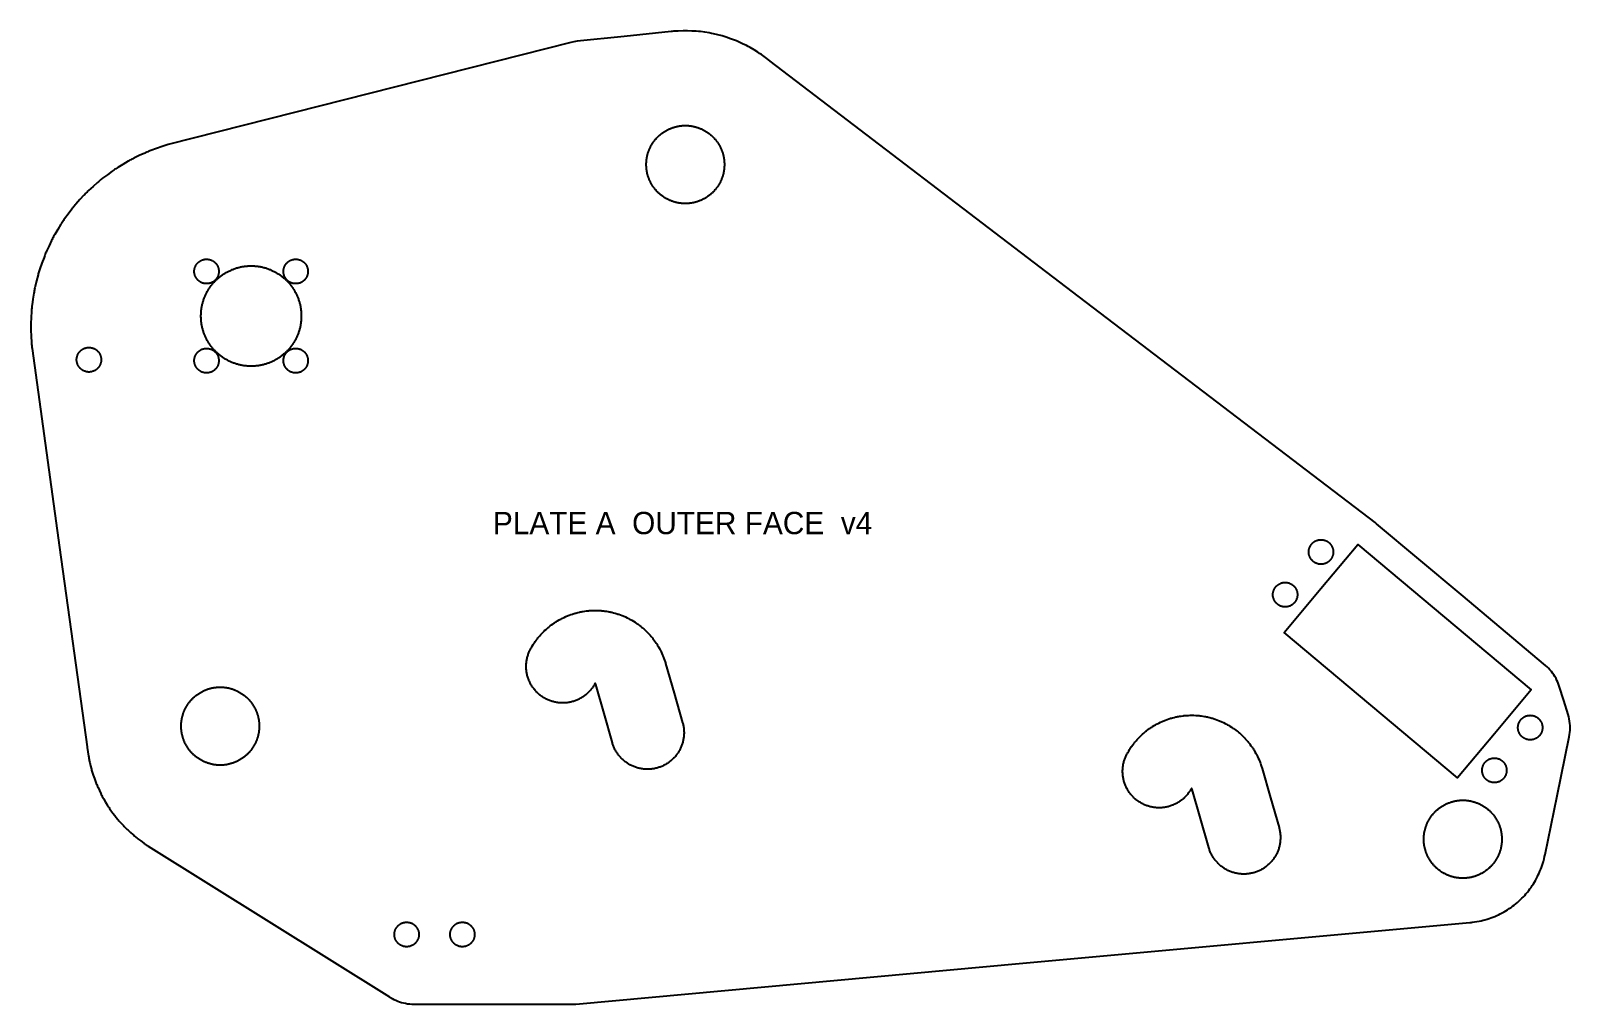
# Model space of a CAD drawing. Header units: millimetres. Extents: x -117 to 159, y -151 to 24.
import ezdxf
from ezdxf.enums import TextEntityAlignment as Align

# ---------------------------------------------------------------- set-up
doc = ezdxf.new("R2010")
doc.units = ezdxf.units.MM
doc.layers.add('CUT', color=1, linetype='Continuous')
doc.layers.add('ENGRAVE', color=5, linetype='Continuous')

msp = doc.modelspace()

# ---------------------------------------------------------------- texts
at = {"layer": 'ENGRAVE'}
msp.add_text('PLATE A  OUTER FACE  v4', height=4, dxfattribs=at).set_placement((-0.49, -64.28), align=Align.MIDDLE_CENTER)

# ---------------------------------------------------------------- linework, layer by layer
at = {"layer": 'CUT'}
for points in [[(-104.51, -113.48), (-104.41, -113.65), (-104.31, -113.82), (-104.01, -114.32), (-103.71, -114.83), (-103.6, -114.99), (-103.5, -115.16), (-103.39, -115.32), (-103.28, -115.49), (-103.17, -115.65), (-103.05, -115.81), (-102.7, -116.28), (-102.35, -116.75), (-102.23, -116.91), (-102.11, -117.06), (-101.99, -117.21), (-101.86, -117.36), (-101.73, -117.51), (-101.61, -117.66), (-101.21, -118.1), (-100.82, -118.53), (-100.68, -118.68), (-100.55, -118.82), (-100.41, -118.96), (-100.27, -119.1), (-100.13, -119.23), (-99.98, -119.37), (-99.55, -119.76), (-99.11, -120.16), (-98.96, -120.28), (-98.82, -120.41), (-98.66, -120.54), (-98.51, -120.66), (-98.36, -120.78), (-98.2, -120.9), (-97.69, -121.29), (-97.17, -121.67), (-97.04, -121.76), (-96.91, -121.85), (-96.78, -121.94), (-96.65, -122.03), (-96.51, -122.12), (-96.38, -122.21), (-74.74, -135.73), (-53.1, -149.25), (-52.94, -149.34), (-52.78, -149.44), (-52.7, -149.48), (-52.62, -149.53), (-52.29, -149.69), (-51.96, -149.86), (-51.61, -150), (-51.26, -150.13), (-50.91, -150.23), (-50.55, -150.34), (-50.18, -150.4), (-49.82, -150.47), (-49.45, -150.51), (-49.08, -150.54), (-48.98, -150.55), (-48.89, -150.55), (-48.71, -150.56), (-48.52, -150.56), (-34.44, -150.56), (-20.36, -150.56), (-20, -150.54), (-19.64, -150.53), (60.55, -143.23), (140.73, -135.93), (140.96, -135.9), (141.18, -135.87), (141.6, -135.81), (142.02, -135.75), (142.41, -135.67), (142.79, -135.59), (143.13, -135.51), (143.46, -135.43), (143.84, -135.31), (144.21, -135.2), (144.53, -135.08), (144.86, -134.97), (145.22, -134.82), (145.58, -134.67), (145.89, -134.52), (146.2, -134.37), (146.55, -134.19), (146.89, -134), (147.19, -133.83), (147.48, -133.65), (147.81, -133.43), (148.14, -133.22), (148.41, -133.01), (148.69, -132.81), (148.99, -132.56), (149.29, -132.31), (149.55, -132.08), (149.8, -131.85), (150.08, -131.57), (150.36, -131.29), (150.59, -131.04), (150.82, -130.78), (151.07, -130.48), (151.32, -130.18), (151.52, -129.9), (151.72, -129.63), (151.94, -129.3), (152.16, -128.97), (152.34, -128.68), (152.51, -128.39), (152.7, -128.04), (152.88, -127.69), (153.03, -127.38), (153.18, -127.07), (153.33, -126.71), (153.48, -126.35), (153.59, -126.03), (153.71, -125.7), (153.82, -125.33), (153.94, -124.95), (154.05, -124.51), (154.16, -124.07), (154.2, -123.9), (154.23, -123.74), (156.41, -113.18), (158.59, -102.62), (158.65, -102.22), (158.71, -101.82), (158.73, -101.42), (158.75, -101.01), (158.73, -100.61), (158.71, -100.2), (158.65, -99.8), (158.59, -99.4), (158.49, -99.01), (158.39, -98.62), (157.59, -96.08), (156.8, -93.55), (156.67, -93.19), (156.54, -92.83), (156.37, -92.49), (156.21, -92.15), (156.02, -91.83), (155.82, -91.5), (155.6, -91.19), (155.37, -90.89), (155.12, -90.61), (154.86, -90.32), (154.59, -90.07), (154.31, -89.81), (139.16, -77.1), (124.02, -64.4), (123.88, -64.28), (123.73, -64.16), (69.48, -22.81), (15.23, 18.55), (15.18, 18.58), (15.14, 18.62), (14.4, 19.17), (13.65, 19.72), (13.32, 19.94), (13, 20.16), (12.32, 20.56), (11.65, 20.96), (11.3, 21.15), (10.96, 21.33), (10.25, 21.67), (9.54, 22), (9.18, 22.16), (8.81, 22.31), (8.08, 22.57), (7.34, 22.83), (6.96, 22.95), (6.59, 23.06), (5.82, 23.25), (5.06, 23.44), (4.68, 23.52), (4.29, 23.6), (3.52, 23.71), (2.74, 23.83), (2.35, 23.87), (1.96, 23.9), (1.18, 23.94), (0.39, 23.98), (0, 23.98), (-0.39, 23.98), (-1.26, 23.94), (-2.13, 23.9), (-2.35, 23.88), (-2.57, 23.86), (-11, 22.98), (-19.42, 22.1), (-19.99, 22), (-20.56, 21.9), (-56.66, 12.74), (-92.77, 3.58), (-92.95, 3.53), (-93.13, 3.47), (-93.31, 3.42), (-93.5, 3.36), (-93.68, 3.3), (-93.86, 3.24), (-94.88, 2.88), (-95.91, 2.51), (-96.09, 2.44), (-96.27, 2.37), (-96.45, 2.29), (-96.63, 2.22), (-96.81, 2.14), (-96.99, 2.06), (-97.97, 1.6), (-98.94, 1.14), (-99.12, 1.05), (-99.3, 0.96), (-99.47, 0.87), (-99.64, 0.78), (-99.81, 0.68), (-99.98, 0.58), (-100.91, 0.03), (-101.83, -0.53), (-102, -0.63), (-102.17, -0.74), (-102.33, -0.85), (-102.49, -0.95), (-102.65, -1.07), (-102.81, -1.18), (-103.68, -1.82), (-104.55, -2.47), (-104.7, -2.59), (-104.86, -2.71), (-105.01, -2.83), (-105.16, -2.96), (-105.31, -3.08), (-105.46, -3.21), (-106.26, -3.94), (-107.05, -4.66), (-107.2, -4.8), (-107.34, -4.93), (-107.48, -5.07), (-107.62, -5.21), (-107.75, -5.35), (-107.89, -5.49), (-108.61, -6.29), (-109.34, -7.09), (-109.46, -7.24), (-109.59, -7.39), (-109.72, -7.54), (-109.84, -7.69), (-109.96, -7.85), (-110.08, -8), (-110.73, -8.87), (-111.37, -9.74), (-111.48, -9.9), (-111.59, -10.06), (-111.7, -10.22), (-111.81, -10.38), (-111.92, -10.55), (-112.02, -10.72), (-112.58, -11.64), (-113.13, -12.57), (-113.23, -12.74), (-113.33, -12.91), (-113.42, -13.08), (-113.51, -13.25), (-113.6, -13.43), (-113.69, -13.61), (-114.15, -14.58), (-114.61, -15.56), (-114.69, -15.74), (-114.77, -15.91), (-114.84, -16.1), (-114.92, -16.28), (-114.99, -16.46), (-115.06, -16.64), (-115.42, -17.66), (-115.79, -18.68), (-115.85, -18.86), (-115.91, -19.05), (-115.97, -19.24), (-116.02, -19.42), (-116.08, -19.61), (-116.13, -19.8), (-116.39, -20.85), (-116.65, -21.89), (-116.7, -22.09), (-116.74, -22.28), (-116.78, -22.47), (-116.82, -22.66), (-116.85, -22.86), (-116.88, -23.05), (-117.04, -24.12), (-117.2, -25.18), (-117.22, -25.38), (-117.25, -25.57), (-117.27, -25.77), (-117.29, -25.96), (-117.3, -26.16), (-117.32, -26.36), (-117.37, -27.43), (-117.42, -28.51), (-117.43, -28.71), (-117.43, -28.9), (-117.43, -29.1), (-117.43, -29.3), (-117.43, -29.49), (-117.42, -29.69), (-117.37, -30.8), (-117.31, -31.9), (-117.3, -32.08), (-117.29, -32.25), (-117.27, -32.43), (-117.25, -32.61), (-117.23, -32.78), (-117.21, -32.96), (-112.27, -68.69), (-107.32, -104.43), (-107.32, -104.47), (-107.31, -104.51), (-107.19, -105.3), (-107.08, -106.1), (-107.04, -106.29), (-107.01, -106.49), (-106.97, -106.68), (-106.93, -106.87), (-106.89, -107.06), (-106.85, -107.25), (-106.7, -107.82), (-106.56, -108.39), (-106.51, -108.58), (-106.46, -108.77), (-106.4, -108.96), (-106.34, -109.15), (-106.28, -109.33), (-106.22, -109.52), (-106.02, -110.08), (-105.82, -110.63), (-105.75, -110.81), (-105.68, -111), (-105.61, -111.18), (-105.53, -111.36), (-105.45, -111.54), (-105.37, -111.72), (-105.12, -112.25), (-104.87, -112.78), (-104.78, -112.96), (-104.69, -113.13), (-104.6, -113.3), (-104.51, -113.48)], [(0, 7), (0.11, 7), (0.23, 7), (0.34, 6.99), (0.46, 6.99), (0.57, 6.98), (0.69, 6.97), (0.8, 6.95), (0.91, 6.94), (1.03, 6.92), (1.14, 6.91), (1.25, 6.89), (1.37, 6.87), (1.48, 6.84), (1.59, 6.82), (1.7, 6.79), (1.81, 6.76), (1.92, 6.73), (2.03, 6.7), (2.14, 6.66), (2.25, 6.63), (2.36, 6.59), (2.47, 6.55), (2.57, 6.51), (2.68, 6.47), (2.78, 6.42), (2.89, 6.38), (2.99, 6.33), (3.1, 6.28), (3.2, 6.23), (3.3, 6.17), (3.4, 6.12), (3.5, 6.06), (3.6, 6), (3.7, 5.94), (3.79, 5.88), (3.89, 5.82), (3.98, 5.76), (4.08, 5.69), (4.17, 5.62), (4.26, 5.55), (4.35, 5.48), (4.44, 5.41), (4.53, 5.34), (4.62, 5.26), (4.7, 5.19), (4.79, 5.11), (4.87, 5.03), (4.95, 4.95), (5.03, 4.87), (5.11, 4.79), (5.19, 4.7), (5.26, 4.62), (5.34, 4.53), (5.41, 4.44), (5.48, 4.35), (5.55, 4.26), (5.62, 4.17), (5.69, 4.08), (5.76, 3.98), (5.82, 3.89), (5.88, 3.79), (5.94, 3.7), (6, 3.6), (6.06, 3.5), (6.12, 3.4), (6.17, 3.3), (6.23, 3.2), (6.28, 3.1), (6.33, 2.99), (6.38, 2.89), (6.42, 2.78), (6.47, 2.68), (6.51, 2.57), (6.55, 2.47), (6.59, 2.36), (6.63, 2.25), (6.66, 2.14), (6.7, 2.03), (6.73, 1.92), (6.76, 1.81), (6.79, 1.7), (6.82, 1.59), (6.84, 1.48), (6.87, 1.37), (6.89, 1.25), (6.91, 1.14), (6.92, 1.03), (6.94, 0.91), (6.95, 0.8), (6.97, 0.69), (6.98, 0.57), (6.99, 0.46), (6.99, 0.34), (7, 0.23), (7, 0.11), (7, 0), (7, -0.11), (7, -0.23), (6.99, -0.34), (6.99, -0.46), (6.98, -0.57), (6.97, -0.69), (6.95, -0.8), (6.94, -0.91), (6.92, -1.03), (6.91, -1.14), (6.89, -1.25), (6.87, -1.37), (6.84, -1.48), (6.82, -1.59), (6.79, -1.7), (6.76, -1.81), (6.73, -1.92), (6.7, -2.03), (6.66, -2.14), (6.63, -2.25), (6.59, -2.36), (6.55, -2.47), (6.51, -2.57), (6.47, -2.68), (6.42, -2.78), (6.38, -2.89), (6.33, -2.99), (6.28, -3.1), (6.23, -3.2), (6.17, -3.3), (6.12, -3.4), (6.06, -3.5), (6, -3.6), (5.94, -3.7), (5.88, -3.79), (5.82, -3.89), (5.76, -3.98), (5.69, -4.08), (5.62, -4.17), (5.55, -4.26), (5.48, -4.35), (5.41, -4.44), (5.34, -4.53), (5.26, -4.62), (5.19, -4.7), (5.11, -4.79), (5.03, -4.87), (4.95, -4.95), (4.87, -5.03), (4.79, -5.11), (4.7, -5.19), (4.62, -5.26), (4.53, -5.34), (4.44, -5.41), (4.35, -5.48), (4.26, -5.55), (4.17, -5.62), (4.08, -5.69), (3.98, -5.76), (3.89, -5.82), (3.79, -5.88), (3.7, -5.94), (3.6, -6), (3.5, -6.06), (3.4, -6.12), (3.3, -6.17), (3.2, -6.23), (3.1, -6.28), (2.99, -6.33), (2.89, -6.38), (2.78, -6.42), (2.68, -6.47), (2.57, -6.51), (2.47, -6.55), (2.36, -6.59), (2.25, -6.63), (2.14, -6.66), (2.03, -6.7), (1.92, -6.73), (1.81, -6.76), (1.7, -6.79), (1.59, -6.82), (1.48, -6.84), (1.37, -6.87), (1.25, -6.89), (1.14, -6.91), (1.03, -6.92), (0.91, -6.94), (0.8, -6.95), (0.69, -6.97), (0.57, -6.98), (0.46, -6.99), (0.34, -6.99), (0.23, -7), (0.11, -7), (0, -7), (-0.11, -7), (-0.23, -7), (-0.34, -6.99), (-0.46, -6.99), (-0.57, -6.98), (-0.69, -6.97), (-0.8, -6.95), (-0.91, -6.94), (-1.03, -6.92), (-1.14, -6.91), (-1.25, -6.89), (-1.37, -6.87), (-1.48, -6.84), (-1.59, -6.82), (-1.7, -6.79), (-1.81, -6.76), (-1.92, -6.73), (-2.03, -6.7), (-2.14, -6.66), (-2.25, -6.63), (-2.36, -6.59), (-2.47, -6.55), (-2.57, -6.51), (-2.68, -6.47), (-2.78, -6.42), (-2.89, -6.38), (-2.99, -6.33), (-3.1, -6.28), (-3.2, -6.23), (-3.3, -6.17), (-3.4, -6.12), (-3.5, -6.06), (-3.6, -6), (-3.7, -5.94), (-3.79, -5.88), (-3.89, -5.82), (-3.98, -5.76), (-4.08, -5.69), (-4.17, -5.62), (-4.26, -5.55), (-4.35, -5.48), (-4.44, -5.41), (-4.53, -5.34), (-4.62, -5.26), (-4.7, -5.19), (-4.79, -5.11), (-4.87, -5.03), (-4.95, -4.95), (-5.03, -4.87), (-5.11, -4.79), (-5.19, -4.7), (-5.26, -4.62), (-5.34, -4.53), (-5.41, -4.44), (-5.48, -4.35), (-5.55, -4.26), (-5.62, -4.17), (-5.69, -4.08), (-5.76, -3.98), (-5.82, -3.89), (-5.88, -3.79), (-5.94, -3.7), (-6, -3.6), (-6.06, -3.5), (-6.12, -3.4), (-6.17, -3.3), (-6.23, -3.2), (-6.28, -3.1), (-6.33, -2.99), (-6.38, -2.89), (-6.42, -2.78), (-6.47, -2.68), (-6.51, -2.57), (-6.55, -2.47), (-6.59, -2.36), (-6.63, -2.25), (-6.66, -2.14), (-6.7, -2.03), (-6.73, -1.92), (-6.76, -1.81), (-6.79, -1.7), (-6.82, -1.59), (-6.84, -1.48), (-6.87, -1.37), (-6.89, -1.25), (-6.91, -1.14), (-6.92, -1.03), (-6.94, -0.91), (-6.95, -0.8), (-6.97, -0.69), (-6.98, -0.57), (-6.99, -0.46), (-6.99, -0.34), (-7, -0.23), (-7, -0.11), (-7, 0), (-7, 0.11), (-7, 0.23), (-6.99, 0.34), (-6.99, 0.46), (-6.98, 0.57), (-6.97, 0.69), (-6.95, 0.8), (-6.94, 0.91), (-6.92, 1.03), (-6.91, 1.14), (-6.89, 1.25), (-6.87, 1.37), (-6.84, 1.48), (-6.82, 1.59), (-6.79, 1.7), (-6.76, 1.81), (-6.73, 1.92), (-6.7, 2.03), (-6.66, 2.14), (-6.63, 2.25), (-6.59, 2.36), (-6.55, 2.47), (-6.51, 2.57), (-6.47, 2.68), (-6.42, 2.78), (-6.38, 2.89), (-6.33, 2.99), (-6.28, 3.1), (-6.23, 3.2), (-6.17, 3.3), (-6.12, 3.4), (-6.06, 3.5), (-6, 3.6), (-5.94, 3.7), (-5.88, 3.79), (-5.82, 3.89), (-5.76, 3.98), (-5.69, 4.08), (-5.62, 4.17), (-5.55, 4.26), (-5.48, 4.35), (-5.41, 4.44), (-5.34, 4.53), (-5.26, 4.62), (-5.19, 4.7), (-5.11, 4.79), (-5.03, 4.87), (-4.95, 4.95), (-4.87, 5.03), (-4.79, 5.11), (-4.7, 5.19), (-4.62, 5.26), (-4.53, 5.34), (-4.44, 5.41), (-4.35, 5.48), (-4.26, 5.55), (-4.17, 5.62), (-4.08, 5.69), (-3.98, 5.76), (-3.89, 5.82), (-3.79, 5.88), (-3.7, 5.94), (-3.6, 6), (-3.5, 6.06), (-3.4, 6.12), (-3.3, 6.17), (-3.2, 6.23), (-3.1, 6.28), (-2.99, 6.33), (-2.89, 6.38), (-2.78, 6.42), (-2.68, 6.47), (-2.57, 6.51), (-2.47, 6.55), (-2.36, 6.59), (-2.25, 6.63), (-2.14, 6.66), (-2.03, 6.7), (-1.92, 6.73), (-1.81, 6.76), (-1.7, 6.79), (-1.59, 6.82), (-1.48, 6.84), (-1.37, 6.87), (-1.25, 6.89), (-1.14, 6.91), (-1.03, 6.92), (-0.91, 6.94), (-0.8, 6.95), (-0.69, 6.97), (-0.57, 6.98), (-0.46, 6.99), (-0.34, 6.99), (-0.23, 7), (-0.11, 7), (0, 7)], [(-86.81, -17.16), (-86.74, -17.13), (-86.67, -17.11), (-86.61, -17.08), (-86.54, -17.06), (-86.47, -17.04), (-86.4, -17.02), (-86.33, -17.01), (-86.26, -17), (-86.19, -16.98), (-86.12, -16.98), (-86.04, -16.97), (-85.97, -16.97), (-85.9, -16.96), (-85.83, -16.97), (-85.76, -16.97), (-85.68, -16.98), (-85.61, -16.98), (-85.54, -17), (-85.47, -17.01), (-85.4, -17.02), (-85.33, -17.04), (-85.26, -17.06), (-85.19, -17.08), (-85.13, -17.11), (-85.06, -17.13), (-84.99, -17.16), (-84.93, -17.19), (-84.86, -17.23), (-84.8, -17.26), (-84.74, -17.3), (-84.68, -17.34), (-84.62, -17.38), (-84.56, -17.42), (-84.5, -17.46), (-84.45, -17.51), (-84.4, -17.56), (-84.34, -17.61), (-84.29, -17.66), (-84.25, -17.71), (-84.2, -17.77), (-84.15, -17.83), (-84.11, -17.88), (-84.07, -17.94), (-84.03, -18), (-83.99, -18.06), (-83.96, -18.13), (-83.93, -18.19), (-83.9, -18.26), (-83.87, -18.32), (-83.84, -18.39), (-83.82, -18.46), (-83.8, -18.53), (-83.77, -18.6), (-83.76, -18.67), (-83.74, -18.74), (-83.73, -18.81), (-83.72, -18.88), (-83.71, -18.95), (-83.7, -19.02), (-83.7, -19.09), (-83.7, -19.16), (-83.7, -19.24), (-83.7, -19.31), (-83.71, -19.38), (-83.72, -19.45), (-83.73, -19.52), (-83.74, -19.59), (-83.76, -19.66), (-83.77, -19.73), (-83.8, -19.8), (-83.82, -19.87), (-83.84, -19.94), (-83.87, -20.01), (-83.9, -20.07), (-83.93, -20.14), (-83.96, -20.2), (-83.99, -20.26), (-84.03, -20.33), (-84.07, -20.39), (-84.11, -20.45), (-84.15, -20.5), (-84.2, -20.56), (-84.25, -20.62), (-84.29, -20.67), (-84.34, -20.72), (-84.4, -20.77), (-84.45, -20.82), (-84.5, -20.86), (-84.56, -20.91), (-84.62, -20.95), (-84.68, -20.99), (-84.74, -21.03), (-84.8, -21.07), (-84.86, -21.1), (-84.93, -21.14), (-84.99, -21.17), (-85.06, -21.2), (-85.13, -21.22), (-85.19, -21.25), (-85.26, -21.27), (-85.33, -21.29), (-85.4, -21.31), (-85.47, -21.32), (-85.54, -21.33), (-85.61, -21.35), (-85.68, -21.35), (-85.76, -21.36), (-85.83, -21.36), (-85.9, -21.36), (-85.97, -21.36), (-86.04, -21.36), (-86.12, -21.35), (-86.19, -21.35), (-86.26, -21.33), (-86.33, -21.32), (-86.4, -21.31), (-86.47, -21.29), (-86.54, -21.27), (-86.61, -21.25), (-86.67, -21.22), (-86.74, -21.2), (-86.81, -21.17), (-86.87, -21.14), (-86.94, -21.1), (-87, -21.07), (-87.06, -21.03), (-87.12, -20.99), (-87.18, -20.95), (-87.24, -20.91), (-87.29, -20.86), (-87.35, -20.82), (-87.4, -20.77), (-87.46, -20.72), (-87.5, -20.67), (-87.55, -20.62), (-87.6, -20.56), (-87.64, -20.5), (-87.69, -20.45), (-87.73, -20.39), (-87.77, -20.33), (-87.8, -20.26), (-87.84, -20.2), (-87.87, -20.14), (-87.9, -20.07), (-87.93, -20.01), (-87.96, -19.94), (-87.98, -19.87), (-88, -19.8), (-88.02, -19.73), (-88.04, -19.66), (-88.06, -19.59), (-88.07, -19.52), (-88.08, -19.45), (-88.09, -19.38), (-88.09, -19.31), (-88.1, -19.24), (-88.1, -19.16), (-88.1, -19.09), (-88.09, -19.02), (-88.09, -18.95), (-88.08, -18.88), (-88.07, -18.81), (-88.06, -18.74), (-88.04, -18.67), (-88.02, -18.6), (-88, -18.53), (-87.98, -18.46), (-87.96, -18.39), (-87.93, -18.32), (-87.9, -18.26), (-87.87, -18.19), (-87.84, -18.13), (-87.8, -18.06), (-87.77, -18), (-87.73, -17.94), (-87.69, -17.88), (-87.64, -17.83), (-87.6, -17.77), (-87.55, -17.71), (-87.5, -17.66), (-87.46, -17.61), (-87.4, -17.56), (-87.35, -17.51), (-87.29, -17.46), (-87.24, -17.42), (-87.18, -17.38), (-87.12, -17.34), (-87.06, -17.3), (-87, -17.26), (-86.94, -17.23), (-86.87, -17.19), (-86.81, -17.16)], [(-77.75, -36.16), (-77.9, -36.16), (-78.05, -36.16), (-78.19, -36.16), (-78.34, -36.15), (-78.49, -36.15), (-78.63, -36.13), (-78.78, -36.12), (-78.93, -36.1), (-79.07, -36.09), (-79.22, -36.07), (-79.37, -36.04), (-79.51, -36.02), (-79.66, -35.99), (-79.8, -35.96), (-79.94, -35.93), (-80.09, -35.89), (-80.23, -35.86), (-80.37, -35.82), (-80.51, -35.78), (-80.65, -35.73), (-80.79, -35.69), (-80.93, -35.64), (-81.07, -35.59), (-81.21, -35.53), (-81.34, -35.48), (-81.48, -35.42), (-81.61, -35.36), (-81.75, -35.3), (-81.88, -35.24), (-82.01, -35.17), (-82.14, -35.1), (-82.27, -35.03), (-82.4, -34.96), (-82.53, -34.88), (-82.65, -34.81), (-82.78, -34.73), (-82.9, -34.65), (-83.02, -34.56), (-83.14, -34.48), (-83.26, -34.39), (-83.38, -34.3), (-83.49, -34.21), (-83.61, -34.12), (-83.72, -34.03), (-83.83, -33.93), (-83.94, -33.83), (-84.05, -33.73), (-84.16, -33.63), (-84.26, -33.53), (-84.37, -33.42), (-84.47, -33.32), (-84.57, -33.21), (-84.67, -33.1), (-84.76, -32.99), (-84.86, -32.87), (-84.95, -32.76), (-85.04, -32.64), (-85.13, -32.53), (-85.22, -32.41), (-85.3, -32.29), (-85.38, -32.16), (-85.46, -32.04), (-85.54, -31.92), (-85.62, -31.79), (-85.69, -31.66), (-85.77, -31.54), (-85.84, -31.41), (-85.9, -31.28), (-85.97, -31.15), (-86.03, -31.01), (-86.1, -30.88), (-86.16, -30.74), (-86.21, -30.61), (-86.27, -30.47), (-86.32, -30.33), (-86.37, -30.2), (-86.42, -30.06), (-86.47, -29.92), (-86.51, -29.78), (-86.55, -29.64), (-86.59, -29.49), (-86.63, -29.35), (-86.66, -29.21), (-86.7, -29.06), (-86.73, -28.92), (-86.75, -28.78), (-86.78, -28.63), (-86.8, -28.48), (-86.82, -28.34), (-86.84, -28.19), (-86.86, -28.05), (-86.87, -27.9), (-86.88, -27.75), (-86.89, -27.61), (-86.89, -27.46), (-86.9, -27.31), (-86.9, -27.16), (-86.9, -27.02), (-86.89, -26.87), (-86.89, -26.72), (-86.88, -26.58), (-86.87, -26.43), (-86.86, -26.28), (-86.84, -26.14), (-86.82, -25.99), (-86.8, -25.84), (-86.78, -25.7), (-86.75, -25.55), (-86.73, -25.41), (-86.7, -25.26), (-86.66, -25.12), (-86.63, -24.98), (-86.59, -24.84), (-86.55, -24.69), (-86.51, -24.55), (-86.47, -24.41), (-86.42, -24.27), (-86.37, -24.13), (-86.32, -23.99), (-86.27, -23.86), (-86.21, -23.72), (-86.16, -23.59), (-86.1, -23.45), (-86.03, -23.32), (-85.97, -23.18), (-85.9, -23.05), (-85.84, -22.92), (-85.77, -22.79), (-85.69, -22.66), (-85.62, -22.54), (-85.54, -22.41), (-85.46, -22.29), (-85.38, -22.16), (-85.3, -22.04), (-85.22, -21.92), (-85.13, -21.8), (-85.04, -21.69), (-84.95, -21.57), (-84.86, -21.45), (-84.76, -21.34), (-84.67, -21.23), (-84.57, -21.12), (-84.47, -21.01), (-84.37, -20.91), (-84.26, -20.8), (-84.16, -20.7), (-84.05, -20.6), (-83.94, -20.5), (-83.83, -20.4), (-83.72, -20.3), (-83.61, -20.21), (-83.49, -20.12), (-83.38, -20.02), (-83.26, -19.94), (-83.14, -19.85), (-83.02, -19.77), (-82.9, -19.68), (-82.78, -19.6), (-82.65, -19.52), (-82.53, -19.45), (-82.4, -19.37), (-82.27, -19.3), (-82.14, -19.23), (-82.01, -19.16), (-81.88, -19.09), (-81.75, -19.03), (-81.61, -18.97), (-81.48, -18.91), (-81.34, -18.85), (-81.21, -18.8), (-81.07, -18.74), (-80.93, -18.69), (-80.79, -18.64), (-80.65, -18.6), (-80.51, -18.55), (-80.37, -18.51), (-80.23, -18.47), (-80.09, -18.44), (-79.94, -18.4), (-79.8, -18.37), (-79.66, -18.34), (-79.51, -18.31), (-79.37, -18.28), (-79.22, -18.26), (-79.07, -18.24), (-78.93, -18.22), (-78.78, -18.21), (-78.63, -18.2), (-78.49, -18.18), (-78.34, -18.18), (-78.19, -18.17), (-78.05, -18.17), (-77.9, -18.16), (-77.75, -18.17), (-77.61, -18.17), (-77.46, -18.18), (-77.31, -18.18), (-77.16, -18.2), (-77.02, -18.21), (-76.87, -18.22), (-76.72, -18.24), (-76.58, -18.26), (-76.43, -18.28), (-76.29, -18.31), (-76.14, -18.34), (-76, -18.37), (-75.86, -18.4), (-75.71, -18.44), (-75.57, -18.47), (-75.43, -18.51), (-75.29, -18.55), (-75.15, -18.6), (-75.01, -18.64), (-74.87, -18.69), (-74.73, -18.74), (-74.59, -18.8), (-74.46, -18.85), (-74.32, -18.91), (-74.19, -18.97), (-74.05, -19.03), (-73.92, -19.09), (-73.79, -19.16), (-73.66, -19.23), (-73.53, -19.3), (-73.4, -19.37), (-73.27, -19.45), (-73.15, -19.52), (-73.02, -19.6), (-72.9, -19.68), (-72.78, -19.77), (-72.66, -19.85), (-72.54, -19.94), (-72.42, -20.02), (-72.31, -20.12), (-72.19, -20.21), (-72.08, -20.3), (-71.97, -20.4), (-71.86, -20.5), (-71.75, -20.6), (-71.64, -20.7), (-71.54, -20.8), (-71.43, -20.91), (-71.33, -21.01), (-71.23, -21.12), (-71.13, -21.23), (-71.04, -21.34), (-70.94, -21.45), (-70.85, -21.57), (-70.76, -21.69), (-70.67, -21.8), (-70.58, -21.92), (-70.5, -22.04), (-70.42, -22.16), (-70.34, -22.29), (-70.26, -22.41), (-70.18, -22.54), (-70.11, -22.66), (-70.03, -22.79), (-69.96, -22.92), (-69.89, -23.05), (-69.83, -23.18), (-69.76, -23.32), (-69.7, -23.45), (-69.64, -23.59), (-69.58, -23.72), (-69.53, -23.86), (-69.48, -23.99), (-69.43, -24.13), (-69.38, -24.27), (-69.33, -24.41), (-69.29, -24.55), (-69.25, -24.69), (-69.21, -24.84), (-69.17, -24.98), (-69.13, -25.12), (-69.1, -25.26), (-69.07, -25.41), (-69.05, -25.55), (-69.02, -25.7), (-69, -25.84), (-68.98, -25.99), (-68.96, -26.14), (-68.94, -26.28), (-68.93, -26.43), (-68.92, -26.58), (-68.91, -26.72), (-68.9, -26.87), (-68.9, -27.02), (-68.9, -27.16), (-68.9, -27.31), (-68.9, -27.46), (-68.91, -27.61), (-68.92, -27.75), (-68.93, -27.9), (-68.94, -28.05), (-68.96, -28.19), (-68.98, -28.34), (-69, -28.48), (-69.02, -28.63), (-69.05, -28.78), (-69.07, -28.92), (-69.1, -29.06), (-69.13, -29.21), (-69.17, -29.35), (-69.21, -29.49), (-69.25, -29.64), (-69.29, -29.78), (-69.33, -29.92), (-69.38, -30.06), (-69.43, -30.2), (-69.48, -30.33), (-69.53, -30.47), (-69.58, -30.61), (-69.64, -30.74), (-69.7, -30.88), (-69.76, -31.01), (-69.83, -31.15), (-69.89, -31.28), (-69.96, -31.41), (-70.03, -31.54), (-70.11, -31.66), (-70.18, -31.79), (-70.26, -31.92), (-70.34, -32.04), (-70.42, -32.16), (-70.5, -32.29), (-70.58, -32.41), (-70.67, -32.53), (-70.76, -32.64), (-70.85, -32.76), (-70.94, -32.87), (-71.04, -32.99), (-71.13, -33.1), (-71.23, -33.21), (-71.33, -33.32), (-71.43, -33.42), (-71.54, -33.53), (-71.64, -33.63), (-71.75, -33.73), (-71.86, -33.83), (-71.97, -33.93), (-72.08, -34.03), (-72.19, -34.12), (-72.31, -34.21), (-72.42, -34.3), (-72.54, -34.39), (-72.66, -34.48), (-72.78, -34.56), (-72.9, -34.65), (-73.02, -34.73), (-73.15, -34.81), (-73.27, -34.88), (-73.4, -34.96), (-73.53, -35.03), (-73.66, -35.1), (-73.79, -35.17), (-73.92, -35.24), (-74.05, -35.3), (-74.19, -35.36), (-74.32, -35.42), (-74.46, -35.48), (-74.59, -35.53), (-74.73, -35.59), (-74.87, -35.64), (-75.01, -35.69), (-75.15, -35.73), (-75.29, -35.78), (-75.43, -35.82), (-75.57, -35.86), (-75.71, -35.89), (-75.86, -35.93), (-76, -35.96), (-76.14, -35.99), (-76.29, -36.02), (-76.43, -36.04), (-76.58, -36.07), (-76.72, -36.09), (-76.87, -36.1), (-77.02, -36.12), (-77.16, -36.13), (-77.31, -36.15), (-77.46, -36.15), (-77.61, -36.16), (-77.75, -36.16)], [(-70.81, -17.16), (-70.74, -17.13), (-70.67, -17.11), (-70.61, -17.08), (-70.54, -17.06), (-70.47, -17.04), (-70.4, -17.02), (-70.33, -17.01), (-70.26, -17), (-70.19, -16.98), (-70.12, -16.98), (-70.04, -16.97), (-69.97, -16.97), (-69.9, -16.96), (-69.83, -16.97), (-69.76, -16.97), (-69.68, -16.98), (-69.61, -16.98), (-69.54, -17), (-69.47, -17.01), (-69.4, -17.02), (-69.33, -17.04), (-69.26, -17.06), (-69.19, -17.08), (-69.13, -17.11), (-69.06, -17.13), (-68.99, -17.16), (-68.93, -17.19), (-68.86, -17.23), (-68.8, -17.26), (-68.74, -17.3), (-68.68, -17.34), (-68.62, -17.38), (-68.56, -17.42), (-68.5, -17.46), (-68.45, -17.51), (-68.4, -17.56), (-68.34, -17.61), (-68.29, -17.66), (-68.25, -17.71), (-68.2, -17.77), (-68.15, -17.83), (-68.11, -17.88), (-68.07, -17.94), (-68.03, -18), (-67.99, -18.06), (-67.96, -18.13), (-67.93, -18.19), (-67.9, -18.26), (-67.87, -18.32), (-67.84, -18.39), (-67.82, -18.46), (-67.8, -18.53), (-67.77, -18.6), (-67.76, -18.67), (-67.74, -18.74), (-67.73, -18.81), (-67.72, -18.88), (-67.71, -18.95), (-67.7, -19.02), (-67.7, -19.09), (-67.7, -19.16), (-67.7, -19.24), (-67.7, -19.31), (-67.71, -19.38), (-67.72, -19.45), (-67.73, -19.52), (-67.74, -19.59), (-67.76, -19.66), (-67.77, -19.73), (-67.8, -19.8), (-67.82, -19.87), (-67.84, -19.94), (-67.87, -20.01), (-67.9, -20.07), (-67.93, -20.14), (-67.96, -20.2), (-67.99, -20.26), (-68.03, -20.33), (-68.07, -20.39), (-68.11, -20.45), (-68.15, -20.5), (-68.2, -20.56), (-68.25, -20.62), (-68.29, -20.67), (-68.34, -20.72), (-68.4, -20.77), (-68.45, -20.82), (-68.5, -20.86), (-68.56, -20.91), (-68.62, -20.95), (-68.68, -20.99), (-68.74, -21.03), (-68.8, -21.07), (-68.86, -21.1), (-68.93, -21.14), (-68.99, -21.17), (-69.06, -21.2), (-69.13, -21.22), (-69.19, -21.25), (-69.26, -21.27), (-69.33, -21.29), (-69.4, -21.31), (-69.47, -21.32), (-69.54, -21.33), (-69.61, -21.35), (-69.68, -21.35), (-69.76, -21.36), (-69.83, -21.36), (-69.9, -21.36), (-69.97, -21.36), (-70.04, -21.36), (-70.12, -21.35), (-70.19, -21.35), (-70.26, -21.33), (-70.33, -21.32), (-70.4, -21.31), (-70.47, -21.29), (-70.54, -21.27), (-70.61, -21.25), (-70.67, -21.22), (-70.74, -21.2), (-70.81, -21.17), (-70.87, -21.14), (-70.94, -21.1), (-71, -21.07), (-71.06, -21.03), (-71.12, -20.99), (-71.18, -20.95), (-71.24, -20.91), (-71.29, -20.86), (-71.35, -20.82), (-71.4, -20.77), (-71.46, -20.72), (-71.5, -20.67), (-71.55, -20.62), (-71.6, -20.56), (-71.64, -20.5), (-71.69, -20.45), (-71.73, -20.39), (-71.77, -20.33), (-71.8, -20.26), (-71.84, -20.2), (-71.87, -20.14), (-71.9, -20.07), (-71.93, -20.01), (-71.96, -19.94), (-71.98, -19.87), (-72, -19.8), (-72.02, -19.73), (-72.04, -19.66), (-72.06, -19.59), (-72.07, -19.52), (-72.08, -19.45), (-72.09, -19.38), (-72.09, -19.31), (-72.1, -19.24), (-72.1, -19.16), (-72.1, -19.09), (-72.09, -19.02), (-72.09, -18.95), (-72.08, -18.88), (-72.07, -18.81), (-72.06, -18.74), (-72.04, -18.67), (-72.02, -18.6), (-72, -18.53), (-71.98, -18.46), (-71.96, -18.39), (-71.93, -18.32), (-71.9, -18.26), (-71.87, -18.19), (-71.84, -18.13), (-71.8, -18.06), (-71.77, -18), (-71.73, -17.94), (-71.69, -17.88), (-71.64, -17.83), (-71.6, -17.77), (-71.55, -17.71), (-71.5, -17.66), (-71.46, -17.61), (-71.4, -17.56), (-71.35, -17.51), (-71.29, -17.46), (-71.24, -17.42), (-71.18, -17.38), (-71.12, -17.34), (-71.06, -17.3), (-71, -17.26), (-70.94, -17.23), (-70.87, -17.19), (-70.81, -17.16)], [(-108.65, -36.45), (-108.7, -36.39), (-108.75, -36.34), (-108.79, -36.28), (-108.83, -36.22), (-108.87, -36.16), (-108.91, -36.1), (-108.94, -36.04), (-108.97, -35.97), (-109, -35.91), (-109.03, -35.84), (-109.06, -35.77), (-109.08, -35.71), (-109.1, -35.64), (-109.13, -35.57), (-109.14, -35.5), (-109.16, -35.43), (-109.17, -35.36), (-109.18, -35.29), (-109.19, -35.22), (-109.2, -35.14), (-109.2, -35.07), (-109.2, -35), (-109.2, -34.93), (-109.2, -34.86), (-109.19, -34.78), (-109.18, -34.71), (-109.17, -34.64), (-109.16, -34.57), (-109.14, -34.5), (-109.13, -34.43), (-109.1, -34.36), (-109.08, -34.29), (-109.06, -34.23), (-109.03, -34.16), (-109, -34.09), (-108.97, -34.03), (-108.94, -33.96), (-108.91, -33.9), (-108.87, -33.84), (-108.83, -33.78), (-108.79, -33.72), (-108.75, -33.66), (-108.7, -33.61), (-108.65, -33.55), (-108.6, -33.5), (-108.56, -33.44), (-108.5, -33.4), (-108.45, -33.35), (-108.39, -33.3), (-108.34, -33.25), (-108.28, -33.21), (-108.22, -33.17), (-108.16, -33.13), (-108.1, -33.09), (-108.04, -33.06), (-107.97, -33.03), (-107.91, -33), (-107.84, -32.97), (-107.77, -32.94), (-107.71, -32.92), (-107.64, -32.9), (-107.57, -32.87), (-107.5, -32.86), (-107.43, -32.84), (-107.36, -32.83), (-107.29, -32.82), (-107.22, -32.81), (-107.14, -32.8), (-107.07, -32.8), (-107, -32.8), (-106.93, -32.8), (-106.86, -32.8), (-106.78, -32.81), (-106.71, -32.82), (-106.64, -32.83), (-106.57, -32.84), (-106.5, -32.86), (-106.43, -32.87), (-106.36, -32.9), (-106.29, -32.92), (-106.23, -32.94), (-106.16, -32.97), (-106.09, -33), (-106.03, -33.03), (-105.96, -33.06), (-105.9, -33.09), (-105.84, -33.13), (-105.78, -33.17), (-105.72, -33.21), (-105.66, -33.25), (-105.61, -33.3), (-105.55, -33.35), (-105.5, -33.4), (-105.44, -33.44), (-105.4, -33.5), (-105.35, -33.55), (-105.3, -33.61), (-105.25, -33.66), (-105.21, -33.72), (-105.17, -33.78), (-105.13, -33.84), (-105.09, -33.9), (-105.06, -33.96), (-105.03, -34.03), (-105, -34.09), (-104.97, -34.16), (-104.94, -34.23), (-104.92, -34.29), (-104.9, -34.36), (-104.87, -34.43), (-104.86, -34.5), (-104.84, -34.57), (-104.83, -34.64), (-104.82, -34.71), (-104.81, -34.78), (-104.8, -34.86), (-104.8, -34.93), (-104.8, -35), (-104.8, -35.07), (-104.8, -35.14), (-104.81, -35.22), (-104.82, -35.29), (-104.83, -35.36), (-104.84, -35.43), (-104.86, -35.5), (-104.87, -35.57), (-104.9, -35.64), (-104.92, -35.71), (-104.94, -35.77), (-104.97, -35.84), (-105, -35.91), (-105.03, -35.97), (-105.06, -36.04), (-105.09, -36.1), (-105.13, -36.16), (-105.17, -36.22), (-105.21, -36.28), (-105.25, -36.34), (-105.3, -36.39), (-105.35, -36.45), (-105.4, -36.5), (-105.44, -36.56), (-105.5, -36.6), (-105.55, -36.65), (-105.61, -36.7), (-105.66, -36.75), (-105.72, -36.79), (-105.78, -36.83), (-105.84, -36.87), (-105.9, -36.91), (-105.96, -36.94), (-106.03, -36.97), (-106.09, -37), (-106.16, -37.03), (-106.23, -37.06), (-106.29, -37.08), (-106.36, -37.1), (-106.43, -37.13), (-106.5, -37.14), (-106.57, -37.16), (-106.64, -37.17), (-106.71, -37.18), (-106.78, -37.19), (-106.86, -37.2), (-106.93, -37.2), (-107, -37.2), (-107.07, -37.2), (-107.14, -37.2), (-107.22, -37.19), (-107.29, -37.18), (-107.36, -37.17), (-107.43, -37.16), (-107.5, -37.14), (-107.57, -37.13), (-107.64, -37.1), (-107.71, -37.08), (-107.77, -37.06), (-107.84, -37.03), (-107.91, -37), (-107.97, -36.97), (-108.04, -36.94), (-108.1, -36.91), (-108.16, -36.87), (-108.22, -36.83), (-108.28, -36.79), (-108.34, -36.75), (-108.39, -36.7), (-108.45, -36.65), (-108.5, -36.6), (-108.56, -36.56), (-108.6, -36.5), (-108.65, -36.45)], [(-86.81, -33.16), (-86.74, -33.13), (-86.67, -33.11), (-86.61, -33.08), (-86.54, -33.06), (-86.47, -33.04), (-86.4, -33.02), (-86.33, -33.01), (-86.26, -33), (-86.19, -32.98), (-86.12, -32.98), (-86.04, -32.97), (-85.97, -32.97), (-85.9, -32.96), (-85.83, -32.97), (-85.76, -32.97), (-85.68, -32.98), (-85.61, -32.98), (-85.54, -33), (-85.47, -33.01), (-85.4, -33.02), (-85.33, -33.04), (-85.26, -33.06), (-85.19, -33.08), (-85.13, -33.11), (-85.06, -33.13), (-84.99, -33.16), (-84.93, -33.19), (-84.86, -33.23), (-84.8, -33.26), (-84.74, -33.3), (-84.68, -33.34), (-84.62, -33.38), (-84.56, -33.42), (-84.5, -33.46), (-84.45, -33.51), (-84.4, -33.56), (-84.34, -33.61), (-84.29, -33.66), (-84.25, -33.71), (-84.2, -33.77), (-84.15, -33.83), (-84.11, -33.88), (-84.07, -33.94), (-84.03, -34), (-83.99, -34.06), (-83.96, -34.13), (-83.93, -34.19), (-83.9, -34.26), (-83.87, -34.32), (-83.84, -34.39), (-83.82, -34.46), (-83.8, -34.53), (-83.77, -34.6), (-83.76, -34.67), (-83.74, -34.74), (-83.73, -34.81), (-83.72, -34.88), (-83.71, -34.95), (-83.7, -35.02), (-83.7, -35.09), (-83.7, -35.16), (-83.7, -35.24), (-83.7, -35.31), (-83.71, -35.38), (-83.72, -35.45), (-83.73, -35.52), (-83.74, -35.59), (-83.76, -35.66), (-83.77, -35.73), (-83.8, -35.8), (-83.82, -35.87), (-83.84, -35.94), (-83.87, -36.01), (-83.9, -36.07), (-83.93, -36.14), (-83.96, -36.2), (-83.99, -36.26), (-84.03, -36.33), (-84.07, -36.39), (-84.11, -36.45), (-84.15, -36.5), (-84.2, -36.56), (-84.25, -36.62), (-84.29, -36.67), (-84.34, -36.72), (-84.4, -36.77), (-84.45, -36.82), (-84.5, -36.86), (-84.56, -36.91), (-84.62, -36.95), (-84.68, -36.99), (-84.74, -37.03), (-84.8, -37.07), (-84.86, -37.1), (-84.93, -37.14), (-84.99, -37.17), (-85.06, -37.2), (-85.13, -37.22), (-85.19, -37.25), (-85.26, -37.27), (-85.33, -37.29), (-85.4, -37.31), (-85.47, -37.32), (-85.54, -37.33), (-85.61, -37.35), (-85.68, -37.35), (-85.76, -37.36), (-85.83, -37.36), (-85.9, -37.36), (-85.97, -37.36), (-86.04, -37.36), (-86.12, -37.35), (-86.19, -37.35), (-86.26, -37.33), (-86.33, -37.32), (-86.4, -37.31), (-86.47, -37.29), (-86.54, -37.27), (-86.61, -37.25), (-86.67, -37.22), (-86.74, -37.2), (-86.81, -37.17), (-86.87, -37.14), (-86.94, -37.1), (-87, -37.07), (-87.06, -37.03), (-87.12, -36.99), (-87.18, -36.95), (-87.24, -36.91), (-87.29, -36.86), (-87.35, -36.82), (-87.4, -36.77), (-87.46, -36.72), (-87.5, -36.67), (-87.55, -36.62), (-87.6, -36.56), (-87.64, -36.5), (-87.69, -36.45), (-87.73, -36.39), (-87.77, -36.33), (-87.8, -36.26), (-87.84, -36.2), (-87.87, -36.14), (-87.9, -36.07), (-87.93, -36.01), (-87.96, -35.94), (-87.98, -35.87), (-88, -35.8), (-88.02, -35.73), (-88.04, -35.66), (-88.06, -35.59), (-88.07, -35.52), (-88.08, -35.45), (-88.09, -35.38), (-88.09, -35.31), (-88.1, -35.24), (-88.1, -35.16), (-88.1, -35.09), (-88.09, -35.02), (-88.09, -34.95), (-88.08, -34.88), (-88.07, -34.81), (-88.06, -34.74), (-88.04, -34.67), (-88.02, -34.6), (-88, -34.53), (-87.98, -34.46), (-87.96, -34.39), (-87.93, -34.32), (-87.9, -34.26), (-87.87, -34.19), (-87.84, -34.13), (-87.8, -34.06), (-87.77, -34), (-87.73, -33.94), (-87.69, -33.88), (-87.64, -33.83), (-87.6, -33.77), (-87.55, -33.71), (-87.5, -33.66), (-87.46, -33.61), (-87.4, -33.56), (-87.35, -33.51), (-87.29, -33.46), (-87.24, -33.42), (-87.18, -33.38), (-87.12, -33.34), (-87.06, -33.3), (-87, -33.26), (-86.94, -33.23), (-86.87, -33.19), (-86.81, -33.16)], [(-70.81, -33.16), (-70.74, -33.13), (-70.67, -33.11), (-70.61, -33.08), (-70.54, -33.06), (-70.47, -33.04), (-70.4, -33.02), (-70.33, -33.01), (-70.26, -33), (-70.19, -32.98), (-70.12, -32.98), (-70.04, -32.97), (-69.97, -32.97), (-69.9, -32.96), (-69.83, -32.97), (-69.76, -32.97), (-69.68, -32.98), (-69.61, -32.98), (-69.54, -33), (-69.47, -33.01), (-69.4, -33.02), (-69.33, -33.04), (-69.26, -33.06), (-69.19, -33.08), (-69.13, -33.11), (-69.06, -33.13), (-68.99, -33.16), (-68.93, -33.19), (-68.86, -33.23), (-68.8, -33.26), (-68.74, -33.3), (-68.68, -33.34), (-68.62, -33.38), (-68.56, -33.42), (-68.5, -33.46), (-68.45, -33.51), (-68.4, -33.56), (-68.34, -33.61), (-68.29, -33.66), (-68.25, -33.71), (-68.2, -33.77), (-68.15, -33.83), (-68.11, -33.88), (-68.07, -33.94), (-68.03, -34), (-67.99, -34.06), (-67.96, -34.13), (-67.93, -34.19), (-67.9, -34.26), (-67.87, -34.32), (-67.84, -34.39), (-67.82, -34.46), (-67.8, -34.53), (-67.77, -34.6), (-67.76, -34.67), (-67.74, -34.74), (-67.73, -34.81), (-67.72, -34.88), (-67.71, -34.95), (-67.7, -35.02), (-67.7, -35.09), (-67.7, -35.16), (-67.7, -35.24), (-67.7, -35.31), (-67.71, -35.38), (-67.72, -35.45), (-67.73, -35.52), (-67.74, -35.59), (-67.76, -35.66), (-67.77, -35.73), (-67.8, -35.8), (-67.82, -35.87), (-67.84, -35.94), (-67.87, -36.01), (-67.9, -36.07), (-67.93, -36.14), (-67.96, -36.2), (-67.99, -36.26), (-68.03, -36.33), (-68.07, -36.39), (-68.11, -36.45), (-68.15, -36.5), (-68.2, -36.56), (-68.25, -36.62), (-68.29, -36.67), (-68.34, -36.72), (-68.4, -36.77), (-68.45, -36.82), (-68.5, -36.86), (-68.56, -36.91), (-68.62, -36.95), (-68.68, -36.99), (-68.74, -37.03), (-68.8, -37.07), (-68.86, -37.1), (-68.93, -37.14), (-68.99, -37.17), (-69.06, -37.2), (-69.13, -37.22), (-69.19, -37.25), (-69.26, -37.27), (-69.33, -37.29), (-69.4, -37.31), (-69.47, -37.32), (-69.54, -37.33), (-69.61, -37.35), (-69.68, -37.35), (-69.76, -37.36), (-69.83, -37.36), (-69.9, -37.36), (-69.97, -37.36), (-70.04, -37.36), (-70.12, -37.35), (-70.19, -37.35), (-70.26, -37.33), (-70.33, -37.32), (-70.4, -37.31), (-70.47, -37.29), (-70.54, -37.27), (-70.61, -37.25), (-70.67, -37.22), (-70.74, -37.2), (-70.81, -37.17), (-70.87, -37.14), (-70.94, -37.1), (-71, -37.07), (-71.06, -37.03), (-71.12, -36.99), (-71.18, -36.95), (-71.24, -36.91), (-71.29, -36.86), (-71.35, -36.82), (-71.4, -36.77), (-71.46, -36.72), (-71.5, -36.67), (-71.55, -36.62), (-71.6, -36.56), (-71.64, -36.5), (-71.69, -36.45), (-71.73, -36.39), (-71.77, -36.33), (-71.8, -36.26), (-71.84, -36.2), (-71.87, -36.14), (-71.9, -36.07), (-71.93, -36.01), (-71.96, -35.94), (-71.98, -35.87), (-72, -35.8), (-72.02, -35.73), (-72.04, -35.66), (-72.06, -35.59), (-72.07, -35.52), (-72.08, -35.45), (-72.09, -35.38), (-72.09, -35.31), (-72.1, -35.24), (-72.1, -35.16), (-72.1, -35.09), (-72.09, -35.02), (-72.09, -34.95), (-72.08, -34.88), (-72.07, -34.81), (-72.06, -34.74), (-72.04, -34.67), (-72.02, -34.6), (-72, -34.53), (-71.98, -34.46), (-71.96, -34.39), (-71.93, -34.32), (-71.9, -34.26), (-71.87, -34.19), (-71.84, -34.13), (-71.8, -34.06), (-71.77, -34), (-71.73, -33.94), (-71.69, -33.88), (-71.64, -33.83), (-71.6, -33.77), (-71.55, -33.71), (-71.5, -33.66), (-71.46, -33.61), (-71.4, -33.56), (-71.35, -33.51), (-71.29, -33.46), (-71.24, -33.42), (-71.18, -33.38), (-71.12, -33.34), (-71.06, -33.3), (-71, -33.26), (-70.94, -33.23), (-70.87, -33.19), (-70.81, -33.16)], [(122.97, -96.94), (107.42, -83.89), (114.04, -76), (120.67, -68.11), (136.22, -81.16), (151.77, -94.21), (145.15, -102.1), (138.53, -109.99), (122.97, -96.94)], [(115.49, -67.81), (115.54, -67.86), (115.6, -67.91), (115.65, -67.97), (115.7, -68.02), (115.74, -68.07), (115.79, -68.13), (115.83, -68.19), (115.87, -68.25), (115.91, -68.31), (115.95, -68.37), (115.98, -68.43), (116.01, -68.5), (116.04, -68.56), (116.07, -68.63), (116.1, -68.69), (116.12, -68.76), (116.15, -68.83), (116.17, -68.9), (116.18, -68.97), (116.2, -69.04), (116.21, -69.11), (116.22, -69.18), (116.23, -69.25), (116.24, -69.32), (116.24, -69.4), (116.24, -69.47), (116.24, -69.54), (116.24, -69.61), (116.23, -69.68), (116.22, -69.76), (116.21, -69.83), (116.2, -69.9), (116.18, -69.97), (116.17, -70.04), (116.15, -70.11), (116.12, -70.18), (116.1, -70.24), (116.07, -70.31), (116.04, -70.38), (116.01, -70.44), (115.98, -70.5), (115.95, -70.57), (115.91, -70.63), (115.87, -70.69), (115.83, -70.75), (115.79, -70.81), (115.74, -70.86), (115.7, -70.92), (115.65, -70.97), (115.6, -71.02), (115.54, -71.07), (115.49, -71.12), (115.44, -71.17), (115.38, -71.21), (115.32, -71.26), (115.26, -71.3), (115.2, -71.34), (115.14, -71.37), (115.08, -71.41), (115.01, -71.44), (114.95, -71.47), (114.88, -71.5), (114.82, -71.53), (114.75, -71.55), (114.68, -71.57), (114.61, -71.59), (114.54, -71.61), (114.47, -71.63), (114.4, -71.64), (114.33, -71.65), (114.26, -71.66), (114.19, -71.66), (114.11, -71.67), (114.04, -71.67), (113.97, -71.67), (113.9, -71.66), (113.83, -71.66), (113.75, -71.65), (113.68, -71.64), (113.61, -71.63), (113.54, -71.61), (113.47, -71.59), (113.4, -71.57), (113.33, -71.55), (113.27, -71.53), (113.2, -71.5), (113.13, -71.47), (113.07, -71.44), (113, -71.41), (112.94, -71.37), (112.88, -71.34), (112.82, -71.3), (112.76, -71.26), (112.7, -71.21), (112.65, -71.17), (112.59, -71.12), (112.54, -71.07), (112.49, -71.02), (112.44, -70.97), (112.39, -70.92), (112.34, -70.86), (112.3, -70.81), (112.25, -70.75), (112.21, -70.69), (112.17, -70.63), (112.14, -70.57), (112.1, -70.5), (112.07, -70.44), (112.04, -70.38), (112.01, -70.31), (111.98, -70.24), (111.96, -70.18), (111.94, -70.11), (111.92, -70.04), (111.9, -69.97), (111.88, -69.9), (111.87, -69.83), (111.86, -69.76), (111.85, -69.68), (111.85, -69.61), (111.84, -69.54), (111.84, -69.47), (111.84, -69.4), (111.85, -69.32), (111.85, -69.25), (111.86, -69.18), (111.87, -69.11), (111.88, -69.04), (111.9, -68.97), (111.92, -68.9), (111.94, -68.83), (111.96, -68.76), (111.98, -68.69), (112.01, -68.63), (112.04, -68.56), (112.07, -68.5), (112.1, -68.43), (112.14, -68.37), (112.17, -68.31), (112.21, -68.25), (112.25, -68.19), (112.3, -68.13), (112.34, -68.07), (112.39, -68.02), (112.44, -67.97), (112.49, -67.91), (112.54, -67.86), (112.59, -67.81), (112.65, -67.77), (112.7, -67.72), (112.76, -67.68), (112.82, -67.64), (112.88, -67.6), (112.94, -67.56), (113, -67.53), (113.07, -67.5), (113.13, -67.47), (113.2, -67.44), (113.27, -67.41), (113.33, -67.39), (113.4, -67.36), (113.47, -67.34), (113.54, -67.33), (113.61, -67.31), (113.68, -67.3), (113.75, -67.29), (113.83, -67.28), (113.9, -67.27), (113.97, -67.27), (114.04, -67.27), (114.11, -67.27), (114.19, -67.27), (114.26, -67.28), (114.33, -67.29), (114.4, -67.3), (114.47, -67.31), (114.54, -67.33), (114.61, -67.34), (114.68, -67.36), (114.75, -67.39), (114.82, -67.41), (114.88, -67.44), (114.95, -67.47), (115.01, -67.5), (115.08, -67.53), (115.14, -67.56), (115.2, -67.6), (115.26, -67.64), (115.32, -67.68), (115.38, -67.72), (115.44, -67.77), (115.49, -67.81)], [(105.67, -76.09), (105.71, -76.03), (105.75, -75.97), (105.78, -75.91), (105.83, -75.85), (105.87, -75.79), (105.91, -75.73), (105.96, -75.68), (106.01, -75.63), (106.06, -75.57), (106.11, -75.52), (106.16, -75.47), (106.22, -75.43), (106.27, -75.38), (106.33, -75.34), (106.39, -75.3), (106.45, -75.26), (106.51, -75.22), (106.58, -75.19), (106.64, -75.16), (106.71, -75.13), (106.77, -75.1), (106.84, -75.07), (106.91, -75.05), (106.98, -75.02), (107.04, -75), (107.11, -74.99), (107.18, -74.97), (107.26, -74.96), (107.33, -74.95), (107.4, -74.94), (107.47, -74.93), (107.54, -74.93), (107.61, -74.93), (107.69, -74.93), (107.76, -74.93), (107.83, -74.94), (107.9, -74.95), (107.97, -74.96), (108.04, -74.97), (108.11, -74.99), (108.18, -75), (108.25, -75.02), (108.32, -75.05), (108.39, -75.07), (108.46, -75.1), (108.52, -75.13), (108.59, -75.16), (108.65, -75.19), (108.71, -75.22), (108.77, -75.26), (108.84, -75.3), (108.89, -75.34), (108.95, -75.38), (109.01, -75.43), (109.06, -75.47), (109.12, -75.52), (109.17, -75.57), (109.22, -75.63), (109.27, -75.68), (109.31, -75.73), (109.36, -75.79), (109.4, -75.85), (109.44, -75.91), (109.48, -75.97), (109.52, -76.03), (109.55, -76.09), (109.59, -76.16), (109.62, -76.22), (109.65, -76.29), (109.67, -76.35), (109.7, -76.42), (109.72, -76.49), (109.74, -76.56), (109.75, -76.63), (109.77, -76.7), (109.78, -76.77), (109.79, -76.84), (109.8, -76.91), (109.81, -76.98), (109.81, -77.06), (109.81, -77.13), (109.81, -77.2), (109.81, -77.27), (109.8, -77.34), (109.79, -77.42), (109.78, -77.49), (109.77, -77.56), (109.75, -77.63), (109.74, -77.7), (109.72, -77.77), (109.7, -77.84), (109.67, -77.9), (109.65, -77.97), (109.62, -78.04), (109.59, -78.1), (109.55, -78.17), (109.52, -78.23), (109.48, -78.29), (109.44, -78.35), (109.4, -78.41), (109.36, -78.47), (109.31, -78.52), (109.27, -78.58), (109.22, -78.63), (109.17, -78.68), (109.12, -78.73), (109.06, -78.78), (109.01, -78.83), (108.95, -78.87), (108.89, -78.92), (108.84, -78.96), (108.77, -79), (108.71, -79.03), (108.65, -79.07), (108.59, -79.1), (108.52, -79.13), (108.46, -79.16), (108.39, -79.19), (108.32, -79.21), (108.25, -79.23), (108.18, -79.25), (108.11, -79.27), (108.04, -79.29), (107.97, -79.3), (107.9, -79.31), (107.83, -79.32), (107.76, -79.32), (107.69, -79.33), (107.61, -79.33), (107.54, -79.33), (107.47, -79.32), (107.4, -79.32), (107.33, -79.31), (107.26, -79.3), (107.18, -79.29), (107.11, -79.27), (107.04, -79.25), (106.98, -79.23), (106.91, -79.21), (106.84, -79.19), (106.77, -79.16), (106.71, -79.13), (106.64, -79.1), (106.58, -79.07), (106.51, -79.03), (106.45, -79), (106.39, -78.96), (106.33, -78.92), (106.27, -78.87), (106.22, -78.83), (106.16, -78.78), (106.11, -78.73), (106.06, -78.68), (106.01, -78.63), (105.96, -78.58), (105.91, -78.52), (105.87, -78.47), (105.83, -78.41), (105.78, -78.35), (105.75, -78.29), (105.71, -78.23), (105.67, -78.17), (105.64, -78.1), (105.61, -78.04), (105.58, -77.97), (105.56, -77.9), (105.53, -77.84), (105.51, -77.77), (105.49, -77.7), (105.47, -77.63), (105.46, -77.56), (105.44, -77.49), (105.43, -77.42), (105.43, -77.34), (105.42, -77.27), (105.42, -77.2), (105.41, -77.13), (105.42, -77.06), (105.42, -76.98), (105.43, -76.91), (105.43, -76.84), (105.44, -76.77), (105.46, -76.7), (105.47, -76.63), (105.49, -76.56), (105.51, -76.49), (105.53, -76.42), (105.56, -76.35), (105.58, -76.29), (105.61, -76.22), (105.64, -76.16), (105.67, -76.09)], [(-8.62, -82.34), (-8.49, -82.43), (-8.23, -82.63), (-7.97, -82.82), (-7.84, -82.93), (-7.72, -83.03), (-7.6, -83.13), (-7.47, -83.24), (-7.24, -83.46), (-7, -83.69), (-6.88, -83.8), (-6.76, -83.91), (-6.65, -84.03), (-6.54, -84.15), (-6.33, -84.39), (-6.11, -84.64), (-6.01, -84.76), (-5.9, -84.89), (-5.81, -85.01), (-5.71, -85.14), (-5.52, -85.41), (-5.33, -85.67), (-5.23, -85.81), (-5.14, -85.94), (-5.06, -86.08), (-4.97, -86.22), (-4.81, -86.5), (-4.64, -86.78), (-4.57, -86.92), (-4.49, -87.06), (-4.42, -87.21), (-4.35, -87.36), (-4.21, -87.65), (-4.08, -87.95), (-4.01, -88.1), (-3.95, -88.25), (-3.89, -88.4), (-3.84, -88.55), (-3.73, -88.86), (-3.63, -89.17), (-3.58, -89.32), (-3.53, -89.48), (-2.01, -94.78), (-0.49, -100.08), (-0.45, -100.23), (-0.41, -100.39), (-0.38, -100.55), (-0.35, -100.7), (-0.32, -100.86), (-0.3, -101.02), (-0.28, -101.18), (-0.26, -101.34), (-0.25, -101.5), (-0.25, -101.66), (-0.24, -101.82), (-0.24, -101.98), (-0.25, -102.14), (-0.26, -102.31), (-0.27, -102.47), (-0.28, -102.63), (-0.31, -102.78), (-0.33, -102.94), (-0.36, -103.1), (-0.39, -103.26), (-0.43, -103.42), (-0.46, -103.57), (-0.51, -103.73), (-0.55, -103.88), (-0.61, -104.03), (-0.66, -104.18), (-0.72, -104.33), (-0.78, -104.48), (-0.85, -104.63), (-0.91, -104.77), (-0.99, -104.92), (-1.06, -105.06), (-1.15, -105.2), (-1.23, -105.34), (-1.31, -105.47), (-1.4, -105.61), (-1.5, -105.74), (-1.59, -105.87), (-1.69, -105.99), (-1.79, -106.12), (-1.9, -106.24), (-2.01, -106.36), (-2.12, -106.47), (-2.23, -106.59), (-2.35, -106.69), (-2.47, -106.8), (-2.59, -106.91), (-2.72, -107.01), (-2.84, -107.11), (-2.97, -107.2), (-3.1, -107.29), (-3.24, -107.38), (-3.37, -107.47), (-3.51, -107.55), (-3.65, -107.63), (-3.79, -107.71), (-3.94, -107.78), (-4.08, -107.85), (-4.23, -107.91), (-4.38, -107.97), (-4.53, -108.03), (-4.68, -108.08), (-4.83, -108.13), (-4.99, -108.18), (-5.14, -108.22), (-5.3, -108.26), (-5.46, -108.29), (-5.61, -108.33), (-5.77, -108.35), (-5.93, -108.38), (-6.09, -108.39), (-6.25, -108.41), (-6.41, -108.42), (-6.57, -108.43), (-6.73, -108.43), (-6.89, -108.43), (-7.05, -108.43), (-7.21, -108.42), (-7.37, -108.4), (-7.53, -108.39), (-7.69, -108.37), (-7.85, -108.35), (-8.01, -108.32), (-8.17, -108.29), (-8.33, -108.25), (-8.48, -108.21), (-8.64, -108.17), (-8.79, -108.12), (-8.94, -108.07), (-9.09, -108.01), (-9.24, -107.95), (-9.39, -107.89), (-9.54, -107.83), (-9.68, -107.76), (-9.83, -107.68), (-9.97, -107.61), (-10.11, -107.53), (-10.25, -107.45), (-10.38, -107.36), (-10.51, -107.27), (-10.64, -107.18), (-10.77, -107.08), (-10.9, -106.98), (-11.03, -106.88), (-11.15, -106.77), (-11.27, -106.67), (-11.38, -106.55), (-11.49, -106.44), (-11.6, -106.32), (-11.71, -106.2), (-11.82, -106.08), (-11.92, -105.96), (-12.02, -105.83), (-12.11, -105.7), (-12.2, -105.57), (-12.29, -105.44), (-12.38, -105.3), (-12.46, -105.16), (-12.54, -105.02), (-12.62, -104.88), (-12.69, -104.73), (-12.76, -104.59), (-12.82, -104.44), (-12.88, -104.29), (-12.94, -104.14), (-12.99, -103.99), (-13.04, -103.84), (-13.09, -103.69), (-14.58, -98.46), (-16.08, -93.24), (-16.11, -93.16), (-16.13, -93.08), (-16.13, -93.08), (-16.14, -93.08), (-16.14, -93.08), (-16.14, -93.08), (-16.14, -93.07), (-16.14, -93.07), (-16.14, -93.07), (-16.14, -93.07), (-16.14, -93.07), (-16.15, -93.07), (-16.15, -93.07), (-16.15, -93.06), (-16.15, -93.06), (-16.15, -93.06), (-16.15, -93.06), (-16.16, -93.06), (-16.16, -93.06), (-16.16, -93.06), (-16.16, -93.06), (-16.16, -93.06), (-16.17, -93.06), (-16.17, -93.06), (-16.17, -93.06), (-16.17, -93.06), (-16.17, -93.06), (-16.18, -93.06), (-16.18, -93.06), (-16.18, -93.06), (-16.18, -93.06), (-16.18, -93.06), (-16.19, -93.06), (-16.19, -93.06), (-16.19, -93.06), (-16.19, -93.06), (-16.19, -93.06), (-16.2, -93.06), (-16.2, -93.06), (-16.2, -93.07), (-16.2, -93.07), (-16.2, -93.07), (-16.2, -93.07), (-16.21, -93.07), (-16.21, -93.07), (-16.21, -93.08), (-16.29, -93.22), (-16.38, -93.36), (-16.46, -93.49), (-16.55, -93.63), (-16.64, -93.76), (-16.73, -93.89), (-16.83, -94.02), (-16.93, -94.15), (-17.03, -94.27), (-17.14, -94.39), (-17.25, -94.51), (-17.36, -94.62), (-17.48, -94.73), (-17.59, -94.85), (-17.71, -94.95), (-17.84, -95.06), (-17.96, -95.15), (-18.09, -95.25), (-18.22, -95.35), (-18.35, -95.44), (-18.49, -95.53), (-18.62, -95.61), (-18.76, -95.69), (-18.9, -95.77), (-19.05, -95.84), (-19.19, -95.92), (-19.34, -95.98), (-19.48, -96.05), (-19.63, -96.1), (-19.78, -96.16), (-19.93, -96.21), (-20.09, -96.26), (-20.24, -96.31), (-20.4, -96.35), (-20.55, -96.39), (-20.71, -96.42), (-20.87, -96.45), (-21.03, -96.48), (-21.19, -96.5), (-21.35, -96.52), (-21.51, -96.53), (-21.67, -96.54), (-21.83, -96.55), (-21.99, -96.55), (-22.15, -96.55), (-22.31, -96.54), (-22.47, -96.53), (-22.63, -96.52), (-22.79, -96.5), (-22.95, -96.48), (-23.11, -96.45), (-23.27, -96.43), (-23.42, -96.39), (-23.58, -96.36), (-23.74, -96.31), (-23.89, -96.27), (-24.04, -96.22), (-24.2, -96.17), (-24.35, -96.11), (-24.5, -96.06), (-24.64, -95.99), (-24.79, -95.93), (-24.93, -95.85), (-25.08, -95.78), (-25.22, -95.7), (-25.36, -95.62), (-25.49, -95.54), (-25.63, -95.45), (-25.76, -95.36), (-25.89, -95.27), (-26.02, -95.17), (-26.15, -95.07), (-26.27, -94.97), (-26.39, -94.86), (-26.51, -94.75), (-26.62, -94.64), (-26.73, -94.52), (-26.85, -94.41), (-26.95, -94.29), (-27.06, -94.16), (-27.15, -94.04), (-27.25, -93.91), (-27.35, -93.78), (-27.44, -93.65), (-27.53, -93.51), (-27.61, -93.38), (-27.69, -93.24), (-27.77, -93.1), (-27.84, -92.95), (-27.92, -92.81), (-27.98, -92.66), (-28.05, -92.52), (-28.1, -92.37), (-28.16, -92.22), (-28.21, -92.07), (-28.26, -91.91), (-28.31, -91.76), (-28.35, -91.6), (-28.39, -91.45), (-28.42, -91.29), (-28.45, -91.13), (-28.48, -90.97), (-28.5, -90.81), (-28.52, -90.65), (-28.53, -90.49), (-28.54, -90.33), (-28.55, -90.17), (-28.55, -90.01), (-28.55, -89.85), (-28.54, -89.69), (-28.53, -89.53), (-28.52, -89.37), (-28.5, -89.21), (-28.48, -89.05), (-28.45, -88.89), (-28.43, -88.73), (-28.39, -88.58), (-28.36, -88.42), (-28.31, -88.26), (-28.27, -88.11), (-28.22, -87.96), (-28.17, -87.8), (-28.11, -87.65), (-28.06, -87.5), (-27.99, -87.36), (-27.93, -87.21), (-27.85, -87.07), (-27.78, -86.92), (-27.7, -86.78), (-27.62, -86.64), (-27.46, -86.36), (-27.29, -86.08), (-27.2, -85.95), (-27.12, -85.81), (-27.02, -85.68), (-26.93, -85.54), (-26.74, -85.28), (-26.54, -85.02), (-26.44, -84.89), (-26.34, -84.76), (-26.24, -84.64), (-26.13, -84.52), (-25.91, -84.28), (-25.69, -84.03), (-25.58, -83.92), (-25.47, -83.8), (-25.35, -83.69), (-25.24, -83.58), (-24.99, -83.36), (-24.75, -83.14), (-24.63, -83.03), (-24.51, -82.93), (-24.38, -82.83), (-24.25, -82.73), (-23.99, -82.53), (-23.73, -82.34), (-23.59, -82.25), (-23.46, -82.15), (-23.32, -82.07), (-23.19, -81.98), (-22.91, -81.81), (-22.63, -81.65), (-22.49, -81.57), (-22.35, -81.49), (-22.2, -81.41), (-22.06, -81.34), (-21.76, -81.2), (-21.46, -81.06), (-21.32, -81), (-21.17, -80.93), (-21.02, -80.88), (-20.87, -80.82), (-20.56, -80.71), (-20.25, -80.6), (-20.1, -80.55), (-19.94, -80.5), (-19.79, -80.46), (-19.63, -80.42), (-19.31, -80.34), (-19, -80.26), (-18.84, -80.22), (-18.68, -80.19), (-18.52, -80.16), (-18.36, -80.14), (-18.04, -80.09), (-17.71, -80.04), (-17.55, -80.02), (-17.39, -80.01), (-17.23, -79.99), (-17.07, -79.98), (-16.74, -79.97), (-16.42, -79.95), (-16.26, -79.95), (-16.09, -79.95), (-15.93, -79.95), (-15.77, -79.96), (-15.44, -79.98), (-15.12, -79.99), (-14.96, -80.01), (-14.8, -80.02), (-14.64, -80.04), (-14.47, -80.06), (-14.15, -80.11), (-13.83, -80.16), (-13.67, -80.19), (-13.51, -80.22), (-13.35, -80.26), (-13.2, -80.29), (-12.88, -80.38), (-12.56, -80.46), (-12.41, -80.5), (-12.25, -80.55), (-12.1, -80.6), (-11.95, -80.65), (-11.64, -80.76), (-11.33, -80.88), (-11.18, -80.94), (-11.03, -80.99), (-10.88, -81.06), (-10.74, -81.13), (-10.44, -81.27), (-10.15, -81.41), (-10.01, -81.49), (-9.86, -81.56), (-9.72, -81.64), (-9.58, -81.72), (-9.3, -81.89), (-9.03, -82.07), (-8.89, -82.15), (-8.75, -82.24), (-8.62, -82.34)], [(-85.59, -94.04), (-85.48, -94), (-85.37, -93.97), (-85.26, -93.94), (-85.15, -93.91), (-85.04, -93.88), (-84.93, -93.86), (-84.82, -93.83), (-84.7, -93.81), (-84.59, -93.79), (-84.48, -93.78), (-84.36, -93.76), (-84.25, -93.75), (-84.14, -93.73), (-84.02, -93.72), (-83.91, -93.71), (-83.79, -93.71), (-83.68, -93.7), (-83.56, -93.7), (-83.45, -93.7), (-83.34, -93.7), (-83.22, -93.7), (-83.11, -93.71), (-82.99, -93.71), (-82.88, -93.72), (-82.76, -93.73), (-82.65, -93.75), (-82.54, -93.76), (-82.42, -93.78), (-82.31, -93.79), (-82.2, -93.81), (-82.08, -93.83), (-81.97, -93.86), (-81.86, -93.88), (-81.75, -93.91), (-81.64, -93.94), (-81.53, -93.97), (-81.42, -94), (-81.31, -94.04), (-81.2, -94.07), (-81.09, -94.11), (-80.98, -94.15), (-80.88, -94.19), (-80.77, -94.23), (-80.67, -94.28), (-80.56, -94.32), (-80.46, -94.37), (-80.35, -94.42), (-80.25, -94.47), (-80.15, -94.53), (-80.05, -94.58), (-79.95, -94.64), (-79.85, -94.7), (-79.75, -94.76), (-79.66, -94.82), (-79.56, -94.88), (-79.47, -94.94), (-79.37, -95.01), (-79.28, -95.08), (-79.19, -95.15), (-79.1, -95.22), (-79.01, -95.29), (-78.92, -95.36), (-78.83, -95.44), (-78.75, -95.51), (-78.66, -95.59), (-78.58, -95.67), (-78.5, -95.75), (-78.42, -95.83), (-78.34, -95.91), (-78.26, -96), (-78.19, -96.08), (-78.11, -96.17), (-78.04, -96.26), (-77.97, -96.35), (-77.9, -96.44), (-77.83, -96.53), (-77.76, -96.62), (-77.69, -96.72), (-77.63, -96.81), (-77.57, -96.91), (-77.51, -97), (-77.45, -97.1), (-77.39, -97.2), (-77.33, -97.3), (-77.28, -97.4), (-77.22, -97.5), (-77.17, -97.6), (-77.12, -97.71), (-77.07, -97.81), (-77.03, -97.92), (-76.98, -98.02), (-76.94, -98.13), (-76.9, -98.23), (-76.86, -98.34), (-76.82, -98.45), (-76.79, -98.56), (-76.75, -98.67), (-76.72, -98.78), (-76.69, -98.89), (-76.66, -99), (-76.63, -99.11), (-76.61, -99.22), (-76.58, -99.33), (-76.56, -99.45), (-76.54, -99.56), (-76.53, -99.67), (-76.51, -99.79), (-76.5, -99.9), (-76.48, -100.01), (-76.47, -100.13), (-76.46, -100.24), (-76.46, -100.36), (-76.45, -100.47), (-76.45, -100.59), (-76.45, -100.7), (-76.45, -100.81), (-76.45, -100.93), (-76.46, -101.04), (-76.46, -101.16), (-76.47, -101.27), (-76.48, -101.39), (-76.5, -101.5), (-76.51, -101.61), (-76.53, -101.73), (-76.54, -101.84), (-76.56, -101.95), (-76.58, -102.07), (-76.61, -102.18), (-76.63, -102.29), (-76.66, -102.4), (-76.69, -102.51), (-76.72, -102.62), (-76.75, -102.73), (-76.79, -102.84), (-76.82, -102.95), (-76.86, -103.06), (-76.9, -103.17), (-76.94, -103.27), (-76.98, -103.38), (-77.03, -103.48), (-77.07, -103.59), (-77.12, -103.69), (-77.17, -103.8), (-77.22, -103.9), (-77.28, -104), (-77.33, -104.1), (-77.39, -104.2), (-77.45, -104.3), (-77.51, -104.4), (-77.57, -104.49), (-77.63, -104.59), (-77.69, -104.68), (-77.76, -104.78), (-77.83, -104.87), (-77.9, -104.96), (-77.97, -105.05), (-78.04, -105.14), (-78.11, -105.23), (-78.19, -105.32), (-78.26, -105.4), (-78.34, -105.49), (-78.42, -105.57), (-78.5, -105.65), (-78.58, -105.73), (-78.66, -105.81), (-78.75, -105.89), (-78.83, -105.96), (-78.92, -106.04), (-79.01, -106.11), (-79.1, -106.18), (-79.19, -106.25), (-79.28, -106.32), (-79.37, -106.39), (-79.47, -106.46), (-79.56, -106.52), (-79.66, -106.58), (-79.75, -106.64), (-79.85, -106.7), (-79.95, -106.76), (-80.05, -106.82), (-80.15, -106.87), (-80.25, -106.93), (-80.35, -106.98), (-80.46, -107.03), (-80.56, -107.08), (-80.67, -107.12), (-80.77, -107.17), (-80.88, -107.21), (-80.98, -107.25), (-81.09, -107.29), (-81.2, -107.33), (-81.31, -107.36), (-81.42, -107.4), (-81.53, -107.43), (-81.64, -107.46), (-81.75, -107.49), (-81.86, -107.52), (-81.97, -107.54), (-82.08, -107.57), (-82.2, -107.59), (-82.31, -107.61), (-82.42, -107.62), (-82.54, -107.64), (-82.65, -107.65), (-82.76, -107.67), (-82.88, -107.68), (-82.99, -107.69), (-83.11, -107.69), (-83.22, -107.7), (-83.34, -107.7), (-83.45, -107.7), (-83.56, -107.7), (-83.68, -107.7), (-83.79, -107.69), (-83.91, -107.69), (-84.02, -107.68), (-84.14, -107.67), (-84.25, -107.65), (-84.36, -107.64), (-84.48, -107.62), (-84.59, -107.61), (-84.7, -107.59), (-84.82, -107.57), (-84.93, -107.54), (-85.04, -107.52), (-85.15, -107.49), (-85.26, -107.46), (-85.37, -107.43), (-85.48, -107.4), (-85.59, -107.36), (-85.7, -107.33), (-85.81, -107.29), (-85.92, -107.25), (-86.02, -107.21), (-86.13, -107.17), (-86.23, -107.12), (-86.34, -107.08), (-86.44, -107.03), (-86.55, -106.98), (-86.65, -106.93), (-86.75, -106.87), (-86.85, -106.82), (-86.95, -106.76), (-87.05, -106.7), (-87.15, -106.64), (-87.24, -106.58), (-87.34, -106.52), (-87.43, -106.46), (-87.53, -106.39), (-87.62, -106.32), (-87.71, -106.25), (-87.8, -106.18), (-87.89, -106.11), (-87.98, -106.04), (-88.07, -105.96), (-88.15, -105.89), (-88.24, -105.81), (-88.32, -105.73), (-88.4, -105.65), (-88.48, -105.57), (-88.56, -105.49), (-88.64, -105.4), (-88.71, -105.32), (-88.79, -105.23), (-88.86, -105.14), (-88.93, -105.05), (-89, -104.96), (-89.07, -104.87), (-89.14, -104.78), (-89.21, -104.68), (-89.27, -104.59), (-89.33, -104.49), (-89.39, -104.4), (-89.45, -104.3), (-89.51, -104.2), (-89.57, -104.1), (-89.62, -104), (-89.68, -103.9), (-89.73, -103.8), (-89.78, -103.69), (-89.83, -103.59), (-89.87, -103.48), (-89.92, -103.38), (-89.96, -103.27), (-90, -103.17), (-90.04, -103.06), (-90.08, -102.95), (-90.11, -102.84), (-90.15, -102.73), (-90.18, -102.62), (-90.21, -102.51), (-90.24, -102.4), (-90.27, -102.29), (-90.29, -102.18), (-90.32, -102.07), (-90.34, -101.95), (-90.36, -101.84), (-90.37, -101.73), (-90.39, -101.61), (-90.4, -101.5), (-90.42, -101.39), (-90.43, -101.27), (-90.44, -101.16), (-90.44, -101.04), (-90.45, -100.93), (-90.45, -100.81), (-90.45, -100.7), (-90.45, -100.59), (-90.45, -100.47), (-90.44, -100.36), (-90.44, -100.24), (-90.43, -100.13), (-90.42, -100.01), (-90.4, -99.9), (-90.39, -99.79), (-90.37, -99.67), (-90.36, -99.56), (-90.34, -99.45), (-90.32, -99.33), (-90.29, -99.22), (-90.27, -99.11), (-90.24, -99), (-90.21, -98.89), (-90.18, -98.78), (-90.15, -98.67), (-90.11, -98.56), (-90.08, -98.45), (-90.04, -98.34), (-90, -98.23), (-89.96, -98.13), (-89.92, -98.02), (-89.87, -97.92), (-89.83, -97.81), (-89.78, -97.71), (-89.73, -97.6), (-89.68, -97.5), (-89.62, -97.4), (-89.57, -97.3), (-89.51, -97.2), (-89.45, -97.1), (-89.39, -97), (-89.33, -96.91), (-89.27, -96.81), (-89.21, -96.72), (-89.14, -96.62), (-89.07, -96.53), (-89, -96.44), (-88.93, -96.35), (-88.86, -96.26), (-88.79, -96.17), (-88.71, -96.08), (-88.64, -96), (-88.56, -95.91), (-88.48, -95.83), (-88.4, -95.75), (-88.32, -95.67), (-88.24, -95.59), (-88.15, -95.51), (-88.07, -95.44), (-87.98, -95.36), (-87.89, -95.29), (-87.8, -95.22), (-87.71, -95.15), (-87.62, -95.08), (-87.53, -95.01), (-87.43, -94.94), (-87.34, -94.88), (-87.24, -94.82), (-87.15, -94.76), (-87.05, -94.7), (-86.95, -94.64), (-86.85, -94.58), (-86.75, -94.53), (-86.65, -94.47), (-86.55, -94.42), (-86.44, -94.37), (-86.34, -94.32), (-86.23, -94.28), (-86.13, -94.23), (-86.02, -94.19), (-85.92, -94.15), (-85.81, -94.11), (-85.7, -94.07), (-85.59, -94.04)], [(88.91, -114.05), (88.78, -114.15), (88.65, -114.24), (88.51, -114.33), (88.38, -114.41), (88.24, -114.49), (88.1, -114.57), (87.95, -114.64), (87.81, -114.72), (87.66, -114.78), (87.52, -114.85), (87.37, -114.9), (87.22, -114.96), (87.07, -115.01), (86.91, -115.06), (86.76, -115.11), (86.6, -115.15), (86.45, -115.19), (86.29, -115.22), (86.13, -115.25), (85.97, -115.28), (85.81, -115.3), (85.65, -115.32), (85.49, -115.33), (85.33, -115.34), (85.17, -115.35), (85.01, -115.35), (84.85, -115.35), (84.69, -115.34), (84.53, -115.33), (84.37, -115.32), (84.21, -115.3), (84.05, -115.28), (83.89, -115.25), (83.73, -115.23), (83.58, -115.19), (83.42, -115.16), (83.26, -115.11), (83.11, -115.07), (82.96, -115.02), (82.8, -114.97), (82.65, -114.91), (82.5, -114.86), (82.36, -114.79), (82.21, -114.73), (82.07, -114.65), (81.92, -114.58), (81.78, -114.5), (81.64, -114.42), (81.51, -114.34), (81.37, -114.25), (81.24, -114.16), (81.11, -114.07), (80.98, -113.97), (80.85, -113.87), (80.73, -113.77), (80.61, -113.66), (80.49, -113.55), (80.38, -113.44), (80.27, -113.32), (80.15, -113.21), (80.05, -113.09), (79.94, -112.96), (79.85, -112.84), (79.75, -112.71), (79.65, -112.58), (79.56, -112.45), (79.47, -112.31), (79.39, -112.18), (79.31, -112.04), (79.23, -111.9), (79.16, -111.75), (79.08, -111.61), (79.02, -111.46), (78.95, -111.32), (78.9, -111.17), (78.84, -111.02), (78.79, -110.87), (78.74, -110.71), (78.69, -110.56), (78.65, -110.4), (78.61, -110.25), (78.58, -110.09), (78.55, -109.93), (78.52, -109.77), (78.5, -109.61), (78.48, -109.45), (78.47, -109.29), (78.46, -109.13), (78.45, -108.97), (78.45, -108.81), (78.45, -108.65), (78.46, -108.49), (78.47, -108.33), (78.48, -108.17), (78.5, -108.01), (78.52, -107.85), (78.55, -107.69), (78.57, -107.53), (78.61, -107.38), (78.64, -107.22), (78.69, -107.06), (78.73, -106.91), (78.78, -106.76), (78.83, -106.6), (78.89, -106.45), (78.94, -106.3), (79.01, -106.16), (79.07, -106.01), (79.15, -105.87), (79.22, -105.72), (79.3, -105.58), (79.38, -105.44), (79.54, -105.16), (79.71, -104.88), (79.8, -104.75), (79.88, -104.61), (79.98, -104.48), (80.07, -104.34), (80.26, -104.08), (80.46, -103.82), (80.56, -103.69), (80.66, -103.56), (80.76, -103.44), (80.87, -103.32), (81.09, -103.08), (81.31, -102.83), (81.42, -102.72), (81.53, -102.6), (81.65, -102.49), (81.76, -102.38), (82.01, -102.16), (82.25, -101.94), (82.37, -101.83), (82.49, -101.73), (82.62, -101.63), (82.75, -101.53), (83.01, -101.33), (83.27, -101.14), (83.41, -101.05), (83.54, -100.95), (83.68, -100.87), (83.81, -100.78), (84.09, -100.61), (84.37, -100.45), (84.51, -100.37), (84.65, -100.29), (84.8, -100.21), (84.94, -100.14), (85.24, -100), (85.54, -99.86), (85.68, -99.8), (85.83, -99.73), (85.98, -99.68), (86.13, -99.62), (86.44, -99.51), (86.75, -99.4), (86.9, -99.35), (87.06, -99.3), (87.21, -99.26), (87.37, -99.22), (87.69, -99.14), (88, -99.06), (88.16, -99.02), (88.32, -98.99), (88.48, -98.96), (88.64, -98.94), (88.96, -98.89), (89.29, -98.84), (89.45, -98.82), (89.61, -98.81), (89.77, -98.79), (89.93, -98.78), (90.26, -98.77), (90.58, -98.75), (90.74, -98.75), (90.91, -98.75), (91.07, -98.75), (91.23, -98.76), (91.56, -98.78), (91.88, -98.79), (92.04, -98.81), (92.2, -98.82), (92.36, -98.84), (92.53, -98.86), (92.85, -98.91), (93.17, -98.96), (93.33, -98.99), (93.49, -99.02), (93.65, -99.06), (93.8, -99.09), (94.12, -99.18), (94.44, -99.26), (94.59, -99.3), (94.75, -99.35), (94.9, -99.4), (95.05, -99.45), (95.36, -99.56), (95.67, -99.68), (95.82, -99.74), (95.97, -99.79), (96.12, -99.86), (96.26, -99.93), (96.56, -100.07), (96.85, -100.21), (96.99, -100.29), (97.14, -100.36), (97.28, -100.44), (97.42, -100.52), (97.7, -100.69), (97.97, -100.87), (98.11, -100.95), (98.25, -101.04), (98.38, -101.14), (98.51, -101.23), (98.77, -101.43), (99.03, -101.62), (99.16, -101.73), (99.28, -101.83), (99.4, -101.93), (99.53, -102.04), (99.76, -102.26), (100, -102.49), (100.12, -102.6), (100.24, -102.71), (100.35, -102.83), (100.46, -102.95), (100.67, -103.19), (100.89, -103.44), (100.99, -103.56), (101.1, -103.69), (101.19, -103.81), (101.29, -103.94), (101.48, -104.21), (101.67, -104.47), (101.77, -104.61), (101.86, -104.74), (101.94, -104.88), (102.03, -105.02), (102.19, -105.3), (102.36, -105.58), (102.43, -105.72), (102.51, -105.86), (102.58, -106.01), (102.65, -106.16), (102.79, -106.45), (102.92, -106.75), (102.99, -106.9), (103.05, -107.05), (103.11, -107.2), (103.16, -107.35), (103.27, -107.66), (103.37, -107.97), (103.42, -108.12), (103.47, -108.28), (104.99, -113.58), (106.51, -118.88), (106.55, -119.03), (106.59, -119.19), (106.62, -119.35), (106.65, -119.5), (106.68, -119.66), (106.7, -119.82), (106.72, -119.98), (106.74, -120.14), (106.75, -120.3), (106.75, -120.46), (106.76, -120.62), (106.76, -120.78), (106.75, -120.94), (106.74, -121.11), (106.73, -121.27), (106.72, -121.43), (106.69, -121.58), (106.67, -121.74), (106.64, -121.9), (106.61, -122.06), (106.57, -122.22), (106.54, -122.37), (106.49, -122.53), (106.45, -122.68), (106.39, -122.83), (106.34, -122.98), (106.28, -123.13), (106.22, -123.28), (106.15, -123.43), (106.09, -123.57), (106.01, -123.72), (105.94, -123.86), (105.85, -124), (105.77, -124.14), (105.69, -124.27), (105.6, -124.41), (105.5, -124.54), (105.41, -124.67), (105.31, -124.79), (105.21, -124.92), (105.1, -125.04), (104.99, -125.16), (104.88, -125.27), (104.77, -125.39), (104.65, -125.49), (104.53, -125.6), (104.41, -125.71), (104.28, -125.81), (104.16, -125.91), (104.03, -126), (103.9, -126.09), (103.76, -126.18), (103.63, -126.27), (103.49, -126.35), (103.35, -126.43), (103.21, -126.51), (103.06, -126.58), (102.92, -126.65), (102.77, -126.71), (102.62, -126.77), (102.47, -126.83), (102.32, -126.88), (102.17, -126.93), (102.01, -126.98), (101.86, -127.02), (101.7, -127.06), (101.54, -127.09), (101.39, -127.13), (101.23, -127.15), (101.07, -127.18), (100.91, -127.19), (100.75, -127.21), (100.59, -127.22), (100.43, -127.23), (100.27, -127.23), (100.11, -127.23), (99.95, -127.23), (99.79, -127.22), (99.63, -127.2), (99.47, -127.19), (99.31, -127.17), (99.15, -127.15), (98.99, -127.12), (98.83, -127.09), (98.67, -127.05), (98.52, -127.01), (98.36, -126.97), (98.21, -126.92), (98.06, -126.87), (97.91, -126.81), (97.76, -126.75), (97.61, -126.69), (97.46, -126.63), (97.32, -126.56), (97.17, -126.48), (97.03, -126.41), (96.89, -126.33), (96.75, -126.25), (96.62, -126.16), (96.49, -126.07), (96.36, -125.98), (96.23, -125.88), (96.1, -125.78), (95.97, -125.68), (95.85, -125.57), (95.73, -125.47), (95.62, -125.35), (95.51, -125.24), (95.4, -125.12), (95.29, -125), (95.18, -124.88), (95.08, -124.76), (94.98, -124.63), (94.89, -124.5), (94.8, -124.37), (94.71, -124.24), (94.62, -124.1), (94.54, -123.96), (94.46, -123.82), (94.38, -123.68), (94.31, -123.53), (94.24, -123.39), (94.18, -123.24), (94.12, -123.09), (94.06, -122.94), (94.01, -122.79), (93.96, -122.64), (93.91, -122.49), (92.42, -117.26), (90.92, -112.04), (90.89, -111.96), (90.87, -111.88), (90.87, -111.88), (90.86, -111.88), (90.86, -111.88), (90.86, -111.88), (90.86, -111.87), (90.86, -111.87), (90.86, -111.87), (90.86, -111.87), (90.86, -111.87), (90.85, -111.87), (90.85, -111.87), (90.85, -111.86), (90.85, -111.86), (90.85, -111.86), (90.85, -111.86), (90.84, -111.86), (90.84, -111.86), (90.84, -111.86), (90.84, -111.86), (90.84, -111.86), (90.83, -111.86), (90.83, -111.86), (90.83, -111.86), (90.83, -111.86), (90.83, -111.86), (90.82, -111.86), (90.82, -111.86), (90.82, -111.86), (90.82, -111.86), (90.82, -111.86), (90.81, -111.86), (90.81, -111.86), (90.81, -111.86), (90.81, -111.86), (90.81, -111.86), (90.8, -111.86), (90.8, -111.86), (90.8, -111.87), (90.8, -111.87), (90.8, -111.87), (90.8, -111.87), (90.79, -111.87), (90.79, -111.87), (90.79, -111.88), (90.71, -112.02), (90.62, -112.16), (90.54, -112.29), (90.45, -112.43), (90.36, -112.56), (90.27, -112.69), (90.17, -112.82), (90.07, -112.95), (89.97, -113.07), (89.86, -113.19), (89.75, -113.31), (89.64, -113.42), (89.52, -113.53), (89.41, -113.65), (89.29, -113.75), (89.16, -113.86), (89.04, -113.95), (88.91, -114.05)], [(149.88, -99.57), (149.92, -99.51), (149.97, -99.46), (150.02, -99.41), (150.07, -99.36), (150.13, -99.31), (150.18, -99.27), (150.24, -99.22), (150.3, -99.18), (150.36, -99.14), (150.42, -99.1), (150.48, -99.06), (150.54, -99.03), (150.6, -98.99), (150.67, -98.96), (150.74, -98.93), (150.8, -98.91), (150.87, -98.88), (150.94, -98.86), (151.01, -98.84), (151.08, -98.82), (151.15, -98.81), (151.22, -98.8), (151.29, -98.78), (151.36, -98.78), (151.43, -98.77), (151.51, -98.77), (151.58, -98.76), (151.65, -98.77), (151.72, -98.77), (151.79, -98.78), (151.86, -98.78), (151.94, -98.8), (152.01, -98.81), (152.08, -98.82), (152.15, -98.84), (152.22, -98.86), (152.28, -98.88), (152.35, -98.91), (152.42, -98.93), (152.48, -98.96), (152.55, -98.99), (152.61, -99.03), (152.68, -99.06), (152.74, -99.1), (152.8, -99.14), (152.86, -99.18), (152.92, -99.22), (152.97, -99.27), (153.03, -99.31), (153.08, -99.36), (153.13, -99.41), (153.18, -99.46), (153.23, -99.51), (153.28, -99.57), (153.32, -99.63), (153.36, -99.68), (153.41, -99.74), (153.44, -99.8), (153.48, -99.86), (153.52, -99.93), (153.55, -99.99), (153.58, -100.06), (153.61, -100.12), (153.64, -100.19), (153.66, -100.26), (153.68, -100.33), (153.7, -100.4), (153.72, -100.47), (153.74, -100.54), (153.75, -100.61), (153.76, -100.68), (153.77, -100.75), (153.77, -100.82), (153.78, -100.89), (153.78, -100.96), (153.78, -101.04), (153.77, -101.11), (153.77, -101.18), (153.76, -101.25), (153.75, -101.32), (153.74, -101.39), (153.72, -101.46), (153.7, -101.53), (153.68, -101.6), (153.66, -101.67), (153.64, -101.74), (153.61, -101.81), (153.58, -101.87), (153.55, -101.94), (153.52, -102), (153.48, -102.06), (153.44, -102.13), (153.41, -102.19), (153.36, -102.25), (153.32, -102.3), (153.28, -102.36), (153.23, -102.42), (153.18, -102.47), (153.13, -102.52), (153.08, -102.57), (153.03, -102.62), (152.97, -102.66), (152.92, -102.71), (152.86, -102.75), (152.8, -102.79), (152.74, -102.83), (152.68, -102.87), (152.61, -102.9), (152.55, -102.94), (152.48, -102.97), (152.42, -103), (152.35, -103.02), (152.28, -103.05), (152.22, -103.07), (152.15, -103.09), (152.08, -103.11), (152.01, -103.12), (151.94, -103.13), (151.86, -103.15), (151.79, -103.15), (151.72, -103.16), (151.65, -103.16), (151.58, -103.16), (151.51, -103.16), (151.43, -103.16), (151.36, -103.15), (151.29, -103.15), (151.22, -103.13), (151.15, -103.12), (151.08, -103.11), (151.01, -103.09), (150.94, -103.07), (150.87, -103.05), (150.8, -103.02), (150.74, -103), (150.67, -102.97), (150.6, -102.94), (150.54, -102.9), (150.48, -102.87), (150.42, -102.83), (150.36, -102.79), (150.3, -102.75), (150.24, -102.71), (150.18, -102.66), (150.13, -102.62), (150.07, -102.57), (150.02, -102.52), (149.97, -102.47), (149.92, -102.42), (149.88, -102.36), (149.83, -102.3), (149.79, -102.25), (149.75, -102.19), (149.71, -102.13), (149.67, -102.06), (149.64, -102), (149.6, -101.94), (149.57, -101.87), (149.54, -101.81), (149.52, -101.74), (149.49, -101.67), (149.47, -101.6), (149.45, -101.53), (149.44, -101.46), (149.42, -101.39), (149.41, -101.32), (149.4, -101.25), (149.39, -101.18), (149.38, -101.11), (149.38, -101.04), (149.38, -100.96), (149.38, -100.89), (149.38, -100.82), (149.39, -100.75), (149.4, -100.68), (149.41, -100.61), (149.42, -100.54), (149.44, -100.47), (149.45, -100.4), (149.47, -100.33), (149.49, -100.26), (149.52, -100.19), (149.54, -100.12), (149.57, -100.06), (149.6, -99.99), (149.64, -99.93), (149.67, -99.86), (149.71, -99.8), (149.75, -99.74), (149.79, -99.68), (149.83, -99.63), (149.88, -99.57)], [(146.85, -107.23), (146.89, -107.29), (146.94, -107.34), (146.98, -107.4), (147.02, -107.46), (147.05, -107.53), (147.09, -107.59), (147.12, -107.65), (147.15, -107.72), (147.18, -107.78), (147.21, -107.85), (147.23, -107.92), (147.25, -107.99), (147.27, -108.06), (147.29, -108.13), (147.31, -108.2), (147.32, -108.27), (147.33, -108.34), (147.34, -108.41), (147.34, -108.48), (147.35, -108.55), (147.35, -108.63), (147.35, -108.7), (147.34, -108.77), (147.34, -108.84), (147.33, -108.91), (147.32, -108.98), (147.31, -109.05), (147.29, -109.12), (147.27, -109.19), (147.25, -109.26), (147.23, -109.33), (147.21, -109.4), (147.18, -109.47), (147.15, -109.53), (147.12, -109.6), (147.09, -109.66), (147.05, -109.73), (147.02, -109.79), (146.98, -109.85), (146.94, -109.91), (146.89, -109.96), (146.85, -110.02), (146.8, -110.08), (146.75, -110.13), (146.71, -110.18), (146.65, -110.23), (146.6, -110.28), (146.54, -110.33), (146.49, -110.37), (146.43, -110.41), (146.37, -110.45), (146.31, -110.49), (146.25, -110.53), (146.19, -110.56), (146.12, -110.6), (146.06, -110.63), (145.99, -110.66), (145.92, -110.68), (145.86, -110.71), (145.79, -110.73), (145.72, -110.75), (145.65, -110.77), (145.58, -110.78), (145.51, -110.79), (145.44, -110.81), (145.37, -110.81), (145.29, -110.82), (145.22, -110.82), (145.15, -110.83), (145.08, -110.82), (145.01, -110.82), (144.93, -110.81), (144.86, -110.81), (144.79, -110.79), (144.72, -110.78), (144.65, -110.77), (144.58, -110.75), (144.51, -110.73), (144.44, -110.71), (144.38, -110.68), (144.31, -110.66), (144.24, -110.63), (144.18, -110.6), (144.11, -110.56), (144.05, -110.53), (143.99, -110.49), (143.93, -110.45), (143.87, -110.41), (143.81, -110.37), (143.75, -110.33), (143.7, -110.28), (143.65, -110.23), (143.59, -110.18), (143.54, -110.13), (143.5, -110.08), (143.45, -110.02), (143.4, -109.96), (143.36, -109.91), (143.32, -109.85), (143.28, -109.79), (143.24, -109.73), (143.21, -109.66), (143.18, -109.6), (143.15, -109.53), (143.12, -109.47), (143.09, -109.4), (143.07, -109.33), (143.05, -109.26), (143.02, -109.19), (143.01, -109.12), (142.99, -109.05), (142.98, -108.98), (142.97, -108.91), (142.96, -108.84), (142.95, -108.77), (142.95, -108.7), (142.95, -108.63), (142.95, -108.55), (142.95, -108.48), (142.96, -108.41), (142.97, -108.34), (142.98, -108.27), (142.99, -108.2), (143.01, -108.13), (143.02, -108.06), (143.05, -107.99), (143.07, -107.92), (143.09, -107.85), (143.12, -107.78), (143.15, -107.72), (143.18, -107.65), (143.21, -107.59), (143.24, -107.53), (143.28, -107.46), (143.32, -107.4), (143.36, -107.34), (143.4, -107.29), (143.45, -107.23), (143.5, -107.17), (143.54, -107.12), (143.59, -107.07), (143.65, -107.02), (143.7, -106.97), (143.75, -106.93), (143.81, -106.88), (143.87, -106.84), (143.93, -106.8), (143.99, -106.76), (144.05, -106.72), (144.11, -106.69), (144.18, -106.65), (144.24, -106.62), (144.31, -106.59), (144.38, -106.57), (144.44, -106.54), (144.51, -106.52), (144.58, -106.5), (144.65, -106.48), (144.72, -106.47), (144.79, -106.46), (144.86, -106.44), (144.93, -106.44), (145.01, -106.43), (145.08, -106.43), (145.15, -106.43), (145.22, -106.43), (145.29, -106.43), (145.37, -106.44), (145.44, -106.44), (145.51, -106.46), (145.58, -106.47), (145.65, -106.48), (145.72, -106.5), (145.79, -106.52), (145.86, -106.54), (145.92, -106.57), (145.99, -106.59), (146.06, -106.62), (146.12, -106.65), (146.19, -106.69), (146.25, -106.72), (146.31, -106.76), (146.37, -106.8), (146.43, -106.84), (146.49, -106.88), (146.54, -106.93), (146.6, -106.97), (146.65, -107.02), (146.71, -107.07), (146.75, -107.12), (146.8, -107.17), (146.85, -107.23)], [(135.6, -126.8), (135.5, -126.73), (135.41, -126.67), (135.32, -126.6), (135.23, -126.53), (135.14, -126.46), (135.05, -126.39), (134.96, -126.31), (134.87, -126.24), (134.79, -126.16), (134.7, -126.09), (134.62, -126.01), (134.54, -125.93), (134.46, -125.84), (134.38, -125.76), (134.3, -125.68), (134.22, -125.59), (134.15, -125.51), (134.08, -125.42), (134, -125.33), (133.93, -125.24), (133.87, -125.15), (133.8, -125.05), (133.73, -124.96), (133.67, -124.87), (133.6, -124.77), (133.54, -124.67), (133.48, -124.58), (133.42, -124.48), (133.37, -124.38), (133.31, -124.28), (133.26, -124.18), (133.21, -124.07), (133.16, -123.97), (133.11, -123.87), (133.07, -123.76), (133.02, -123.66), (132.98, -123.55), (132.94, -123.44), (132.9, -123.34), (132.86, -123.23), (132.82, -123.12), (132.79, -123.01), (132.76, -122.9), (132.73, -122.79), (132.7, -122.68), (132.67, -122.57), (132.65, -122.45), (132.62, -122.34), (132.6, -122.23), (132.58, -122.12), (132.56, -122), (132.55, -121.89), (132.53, -121.78), (132.52, -121.66), (132.51, -121.55), (132.5, -121.44), (132.5, -121.32), (132.49, -121.21), (132.49, -121.09), (132.49, -120.98), (132.49, -120.86), (132.49, -120.75), (132.5, -120.63), (132.5, -120.52), (132.51, -120.41), (132.52, -120.29), (132.53, -120.18), (132.55, -120.06), (132.56, -119.95), (132.58, -119.84), (132.6, -119.72), (132.62, -119.61), (132.65, -119.5), (132.67, -119.39), (132.7, -119.28), (132.73, -119.17), (132.76, -119.06), (132.79, -118.95), (132.82, -118.84), (132.86, -118.73), (132.9, -118.62), (132.94, -118.51), (132.98, -118.4), (133.02, -118.3), (133.07, -118.19), (133.11, -118.09), (133.16, -117.98), (133.21, -117.88), (133.26, -117.78), (133.31, -117.68), (133.37, -117.58), (133.42, -117.48), (133.48, -117.38), (133.54, -117.28), (133.6, -117.18), (133.67, -117.09), (133.73, -116.99), (133.8, -116.9), (133.87, -116.81), (133.93, -116.72), (134, -116.63), (134.08, -116.54), (134.15, -116.45), (134.22, -116.36), (134.3, -116.28), (134.38, -116.19), (134.46, -116.11), (134.54, -116.03), (134.62, -115.95), (134.7, -115.87), (134.79, -115.79), (134.87, -115.71), (134.96, -115.64), (135.05, -115.57), (135.14, -115.49), (135.23, -115.42), (135.32, -115.36), (135.41, -115.29), (135.5, -115.22), (135.6, -115.16), (135.69, -115.09), (135.79, -115.03), (135.89, -114.97), (135.99, -114.92), (136.09, -114.86), (136.19, -114.8), (136.29, -114.75), (136.39, -114.7), (136.49, -114.65), (136.6, -114.6), (136.7, -114.56), (136.81, -114.51), (136.91, -114.47), (137.02, -114.43), (137.13, -114.39), (137.24, -114.35), (137.35, -114.31), (137.46, -114.28), (137.57, -114.25), (137.68, -114.22), (137.79, -114.19), (137.9, -114.16), (138.01, -114.14), (138.12, -114.11), (138.23, -114.09), (138.35, -114.07), (138.46, -114.05), (138.57, -114.04), (138.69, -114.02), (138.8, -114.01), (138.92, -114), (139.03, -113.99), (139.14, -113.99), (139.26, -113.98), (139.37, -113.98), (139.49, -113.98), (139.6, -113.98), (139.72, -113.98), (139.83, -113.99), (139.94, -113.99), (140.06, -114), (140.17, -114.01), (140.29, -114.02), (140.4, -114.04), (140.51, -114.05), (140.63, -114.07), (140.74, -114.09), (140.85, -114.11), (140.96, -114.14), (141.08, -114.16), (141.19, -114.19), (141.3, -114.22), (141.41, -114.25), (141.52, -114.28), (141.63, -114.31), (141.74, -114.35), (141.84, -114.39), (141.95, -114.43), (142.06, -114.47), (142.17, -114.51), (142.27, -114.56), (142.38, -114.6), (142.48, -114.65), (142.58, -114.7), (142.68, -114.75), (142.79, -114.8), (142.89, -114.86), (142.99, -114.92), (143.09, -114.97), (143.18, -115.03), (143.28, -115.09), (143.38, -115.16), (143.47, -115.22), (143.56, -115.29), (143.66, -115.36), (143.75, -115.42), (143.84, -115.49), (143.93, -115.57), (144.02, -115.64), (144.1, -115.71), (144.19, -115.79), (144.27, -115.87), (144.35, -115.95), (144.44, -116.03), (144.52, -116.11), (144.6, -116.19), (144.67, -116.28), (144.75, -116.36), (144.82, -116.45), (144.9, -116.54), (144.97, -116.63), (145.04, -116.72), (145.11, -116.81), (145.18, -116.9), (145.24, -116.99), (145.31, -117.09), (145.37, -117.18), (145.43, -117.28), (145.49, -117.38), (145.55, -117.48), (145.6, -117.58), (145.66, -117.68), (145.71, -117.78), (145.77, -117.88), (145.81, -117.98), (145.86, -118.09), (145.91, -118.19), (145.95, -118.3), (146, -118.4), (146.04, -118.51), (146.08, -118.62), (146.12, -118.73), (146.15, -118.84), (146.19, -118.95), (146.22, -119.06), (146.25, -119.17), (146.28, -119.28), (146.3, -119.39), (146.33, -119.5), (146.35, -119.61), (146.37, -119.72), (146.39, -119.84), (146.41, -119.95), (146.43, -120.06), (146.44, -120.18), (146.45, -120.29), (146.46, -120.41), (146.47, -120.52), (146.48, -120.63), (146.48, -120.75), (146.49, -120.86), (146.49, -120.98), (146.49, -121.09), (146.48, -121.21), (146.48, -121.32), (146.47, -121.44), (146.46, -121.55), (146.45, -121.66), (146.44, -121.78), (146.43, -121.89), (146.41, -122), (146.39, -122.12), (146.37, -122.23), (146.35, -122.34), (146.33, -122.45), (146.3, -122.57), (146.28, -122.68), (146.25, -122.79), (146.22, -122.9), (146.19, -123.01), (146.15, -123.12), (146.12, -123.23), (146.08, -123.34), (146.04, -123.44), (146, -123.55), (145.95, -123.66), (145.91, -123.76), (145.86, -123.87), (145.81, -123.97), (145.77, -124.07), (145.71, -124.18), (145.66, -124.28), (145.6, -124.38), (145.55, -124.48), (145.49, -124.58), (145.43, -124.67), (145.37, -124.77), (145.31, -124.87), (145.24, -124.96), (145.18, -125.05), (145.11, -125.15), (145.04, -125.24), (144.97, -125.33), (144.9, -125.42), (144.82, -125.51), (144.75, -125.59), (144.67, -125.68), (144.6, -125.76), (144.52, -125.84), (144.44, -125.93), (144.35, -126.01), (144.27, -126.09), (144.19, -126.16), (144.1, -126.24), (144.02, -126.31), (143.93, -126.39), (143.84, -126.46), (143.75, -126.53), (143.66, -126.6), (143.56, -126.67), (143.47, -126.73), (143.38, -126.8), (143.28, -126.86), (143.18, -126.92), (143.09, -126.98), (142.99, -127.04), (142.89, -127.1), (142.79, -127.15), (142.68, -127.2), (142.58, -127.26), (142.48, -127.3), (142.38, -127.35), (142.27, -127.4), (142.17, -127.44), (142.06, -127.49), (141.95, -127.53), (141.84, -127.57), (141.74, -127.61), (141.63, -127.64), (141.52, -127.68), (141.41, -127.71), (141.3, -127.74), (141.19, -127.77), (141.08, -127.79), (140.96, -127.82), (140.85, -127.84), (140.74, -127.86), (140.63, -127.88), (140.51, -127.9), (140.4, -127.92), (140.29, -127.93), (140.17, -127.94), (140.06, -127.95), (139.94, -127.96), (139.83, -127.97), (139.72, -127.97), (139.6, -127.98), (139.49, -127.98), (139.37, -127.98), (139.26, -127.97), (139.14, -127.97), (139.03, -127.96), (138.92, -127.95), (138.8, -127.94), (138.69, -127.93), (138.57, -127.92), (138.46, -127.9), (138.35, -127.88), (138.23, -127.86), (138.12, -127.84), (138.01, -127.82), (137.9, -127.79), (137.79, -127.77), (137.68, -127.74), (137.57, -127.71), (137.46, -127.68), (137.35, -127.64), (137.24, -127.61), (137.13, -127.57), (137.02, -127.53), (136.91, -127.49), (136.81, -127.44), (136.7, -127.4), (136.6, -127.35), (136.49, -127.3), (136.39, -127.26), (136.29, -127.2), (136.19, -127.15), (136.09, -127.1), (135.99, -127.04), (135.89, -126.98), (135.79, -126.92), (135.69, -126.86), (135.6, -126.8)], [(-51.97, -139.03), (-52, -138.97), (-52.03, -138.9), (-52.06, -138.83), (-52.08, -138.77), (-52.1, -138.7), (-52.13, -138.63), (-52.14, -138.56), (-52.16, -138.49), (-52.17, -138.42), (-52.18, -138.35), (-52.19, -138.28), (-52.2, -138.2), (-52.2, -138.13), (-52.2, -138.06), (-52.2, -137.99), (-52.2, -137.92), (-52.19, -137.84), (-52.18, -137.77), (-52.17, -137.7), (-52.16, -137.63), (-52.14, -137.56), (-52.13, -137.49), (-52.1, -137.42), (-52.08, -137.35), (-52.06, -137.29), (-52.03, -137.22), (-52, -137.15), (-51.97, -137.09), (-51.94, -137.02), (-51.91, -136.96), (-51.87, -136.9), (-51.83, -136.84), (-51.79, -136.78), (-51.75, -136.72), (-51.7, -136.67), (-51.65, -136.61), (-51.6, -136.56), (-51.56, -136.5), (-51.5, -136.46), (-51.45, -136.41), (-51.39, -136.36), (-51.34, -136.31), (-51.28, -136.27), (-51.22, -136.23), (-51.16, -136.19), (-51.1, -136.15), (-51.04, -136.12), (-50.97, -136.09), (-50.91, -136.06), (-50.84, -136.03), (-50.77, -136), (-50.71, -135.98), (-50.64, -135.96), (-50.57, -135.93), (-50.5, -135.92), (-50.43, -135.9), (-50.36, -135.89), (-50.29, -135.88), (-50.22, -135.87), (-50.14, -135.86), (-50.07, -135.86), (-50, -135.86), (-49.93, -135.86), (-49.86, -135.86), (-49.78, -135.87), (-49.71, -135.88), (-49.64, -135.89), (-49.57, -135.9), (-49.5, -135.92), (-49.43, -135.93), (-49.36, -135.96), (-49.29, -135.98), (-49.23, -136), (-49.16, -136.03), (-49.09, -136.06), (-49.03, -136.09), (-48.96, -136.12), (-48.9, -136.15), (-48.84, -136.19), (-48.78, -136.23), (-48.72, -136.27), (-48.66, -136.31), (-48.61, -136.36), (-48.55, -136.41), (-48.5, -136.46), (-48.44, -136.5), (-48.4, -136.56), (-48.35, -136.61), (-48.3, -136.67), (-48.25, -136.72), (-48.21, -136.78), (-48.17, -136.84), (-48.13, -136.9), (-48.09, -136.96), (-48.06, -137.02), (-48.03, -137.09), (-48, -137.15), (-47.97, -137.22), (-47.94, -137.29), (-47.92, -137.35), (-47.9, -137.42), (-47.87, -137.49), (-47.86, -137.56), (-47.84, -137.63), (-47.83, -137.7), (-47.82, -137.77), (-47.81, -137.84), (-47.8, -137.92), (-47.8, -137.99), (-47.8, -138.06), (-47.8, -138.13), (-47.8, -138.2), (-47.81, -138.28), (-47.82, -138.35), (-47.83, -138.42), (-47.84, -138.49), (-47.86, -138.56), (-47.87, -138.63), (-47.9, -138.7), (-47.92, -138.77), (-47.94, -138.83), (-47.97, -138.9), (-48, -138.97), (-48.03, -139.03), (-48.06, -139.1), (-48.09, -139.16), (-48.13, -139.22), (-48.17, -139.28), (-48.21, -139.34), (-48.25, -139.4), (-48.3, -139.45), (-48.35, -139.51), (-48.4, -139.56), (-48.44, -139.62), (-48.5, -139.66), (-48.55, -139.71), (-48.61, -139.76), (-48.66, -139.81), (-48.72, -139.85), (-48.78, -139.89), (-48.84, -139.93), (-48.9, -139.97), (-48.96, -140), (-49.03, -140.03), (-49.09, -140.06), (-49.16, -140.09), (-49.23, -140.12), (-49.29, -140.14), (-49.36, -140.16), (-49.43, -140.19), (-49.5, -140.2), (-49.57, -140.22), (-49.64, -140.23), (-49.71, -140.24), (-49.78, -140.25), (-49.86, -140.26), (-49.93, -140.26), (-50, -140.26), (-50.07, -140.26), (-50.14, -140.26), (-50.22, -140.25), (-50.29, -140.24), (-50.36, -140.23), (-50.43, -140.22), (-50.5, -140.2), (-50.57, -140.19), (-50.64, -140.16), (-50.71, -140.14), (-50.77, -140.12), (-50.84, -140.09), (-50.91, -140.06), (-50.97, -140.03), (-51.04, -140), (-51.1, -139.97), (-51.16, -139.93), (-51.22, -139.89), (-51.28, -139.85), (-51.34, -139.81), (-51.39, -139.76), (-51.45, -139.71), (-51.5, -139.66), (-51.56, -139.62), (-51.6, -139.56), (-51.65, -139.51), (-51.7, -139.45), (-51.75, -139.4), (-51.79, -139.34), (-51.83, -139.28), (-51.87, -139.22), (-51.91, -139.16), (-51.94, -139.1), (-51.97, -139.03)], [(-40, -135.86), (-39.93, -135.86), (-39.86, -135.86), (-39.78, -135.87), (-39.71, -135.88), (-39.64, -135.89), (-39.57, -135.9), (-39.5, -135.92), (-39.43, -135.93), (-39.36, -135.96), (-39.29, -135.98), (-39.23, -136), (-39.16, -136.03), (-39.09, -136.06), (-39.03, -136.09), (-38.96, -136.12), (-38.9, -136.15), (-38.84, -136.19), (-38.78, -136.23), (-38.72, -136.27), (-38.66, -136.31), (-38.61, -136.36), (-38.55, -136.41), (-38.5, -136.46), (-38.44, -136.5), (-38.4, -136.56), (-38.35, -136.61), (-38.3, -136.67), (-38.25, -136.72), (-38.21, -136.78), (-38.17, -136.84), (-38.13, -136.9), (-38.09, -136.96), (-38.06, -137.02), (-38.03, -137.09), (-38, -137.15), (-37.97, -137.22), (-37.94, -137.29), (-37.92, -137.35), (-37.9, -137.42), (-37.87, -137.49), (-37.86, -137.56), (-37.84, -137.63), (-37.83, -137.7), (-37.82, -137.77), (-37.81, -137.84), (-37.8, -137.92), (-37.8, -137.99), (-37.8, -138.06), (-37.8, -138.13), (-37.8, -138.2), (-37.81, -138.28), (-37.82, -138.35), (-37.83, -138.42), (-37.84, -138.49), (-37.86, -138.56), (-37.87, -138.63), (-37.9, -138.7), (-37.92, -138.77), (-37.94, -138.83), (-37.97, -138.9), (-38, -138.97), (-38.03, -139.03), (-38.06, -139.1), (-38.09, -139.16), (-38.13, -139.22), (-38.17, -139.28), (-38.21, -139.34), (-38.25, -139.4), (-38.3, -139.45), (-38.35, -139.51), (-38.4, -139.56), (-38.44, -139.62), (-38.5, -139.66), (-38.55, -139.71), (-38.61, -139.76), (-38.66, -139.81), (-38.72, -139.85), (-38.78, -139.89), (-38.84, -139.93), (-38.9, -139.97), (-38.96, -140), (-39.03, -140.03), (-39.09, -140.06), (-39.16, -140.09), (-39.23, -140.12), (-39.29, -140.14), (-39.36, -140.16), (-39.43, -140.19), (-39.5, -140.2), (-39.57, -140.22), (-39.64, -140.23), (-39.71, -140.24), (-39.78, -140.25), (-39.86, -140.26), (-39.93, -140.26), (-40, -140.26), (-40.07, -140.26), (-40.14, -140.26), (-40.22, -140.25), (-40.29, -140.24), (-40.36, -140.23), (-40.43, -140.22), (-40.5, -140.2), (-40.57, -140.19), (-40.64, -140.16), (-40.71, -140.14), (-40.77, -140.12), (-40.84, -140.09), (-40.91, -140.06), (-40.97, -140.03), (-41.04, -140), (-41.1, -139.97), (-41.16, -139.93), (-41.22, -139.89), (-41.28, -139.85), (-41.34, -139.81), (-41.39, -139.76), (-41.45, -139.71), (-41.5, -139.66), (-41.56, -139.62), (-41.6, -139.56), (-41.65, -139.51), (-41.7, -139.45), (-41.75, -139.4), (-41.79, -139.34), (-41.83, -139.28), (-41.87, -139.22), (-41.91, -139.16), (-41.94, -139.1), (-41.97, -139.03), (-42, -138.97), (-42.03, -138.9), (-42.06, -138.83), (-42.08, -138.77), (-42.1, -138.7), (-42.13, -138.63), (-42.14, -138.56), (-42.16, -138.49), (-42.17, -138.42), (-42.18, -138.35), (-42.19, -138.28), (-42.2, -138.2), (-42.2, -138.13), (-42.2, -138.06), (-42.2, -137.99), (-42.2, -137.92), (-42.19, -137.84), (-42.18, -137.77), (-42.17, -137.7), (-42.16, -137.63), (-42.14, -137.56), (-42.13, -137.49), (-42.1, -137.42), (-42.08, -137.35), (-42.06, -137.29), (-42.03, -137.22), (-42, -137.15), (-41.97, -137.09), (-41.94, -137.02), (-41.91, -136.96), (-41.87, -136.9), (-41.83, -136.84), (-41.79, -136.78), (-41.75, -136.72), (-41.7, -136.67), (-41.65, -136.61), (-41.6, -136.56), (-41.56, -136.5), (-41.5, -136.46), (-41.45, -136.41), (-41.39, -136.36), (-41.34, -136.31), (-41.28, -136.27), (-41.22, -136.23), (-41.16, -136.19), (-41.1, -136.15), (-41.04, -136.12), (-40.97, -136.09), (-40.91, -136.06), (-40.84, -136.03), (-40.77, -136), (-40.71, -135.98), (-40.64, -135.96), (-40.57, -135.93), (-40.5, -135.92), (-40.43, -135.9), (-40.36, -135.89), (-40.29, -135.88), (-40.22, -135.87), (-40.14, -135.86), (-40.07, -135.86), (-40, -135.86)]]:
    msp.add_lwpolyline(points, close=True, dxfattribs=at)

msp.set_redraw_order([(e.dxf.handle, doc.entitydb.next_handle()) for e in msp.query("TEXT MTEXT ATTDEF DIMENSION ARC_DIMENSION")])  # texts and dimensions are drawn at this point

doc.saveas('drawing.dxf')
